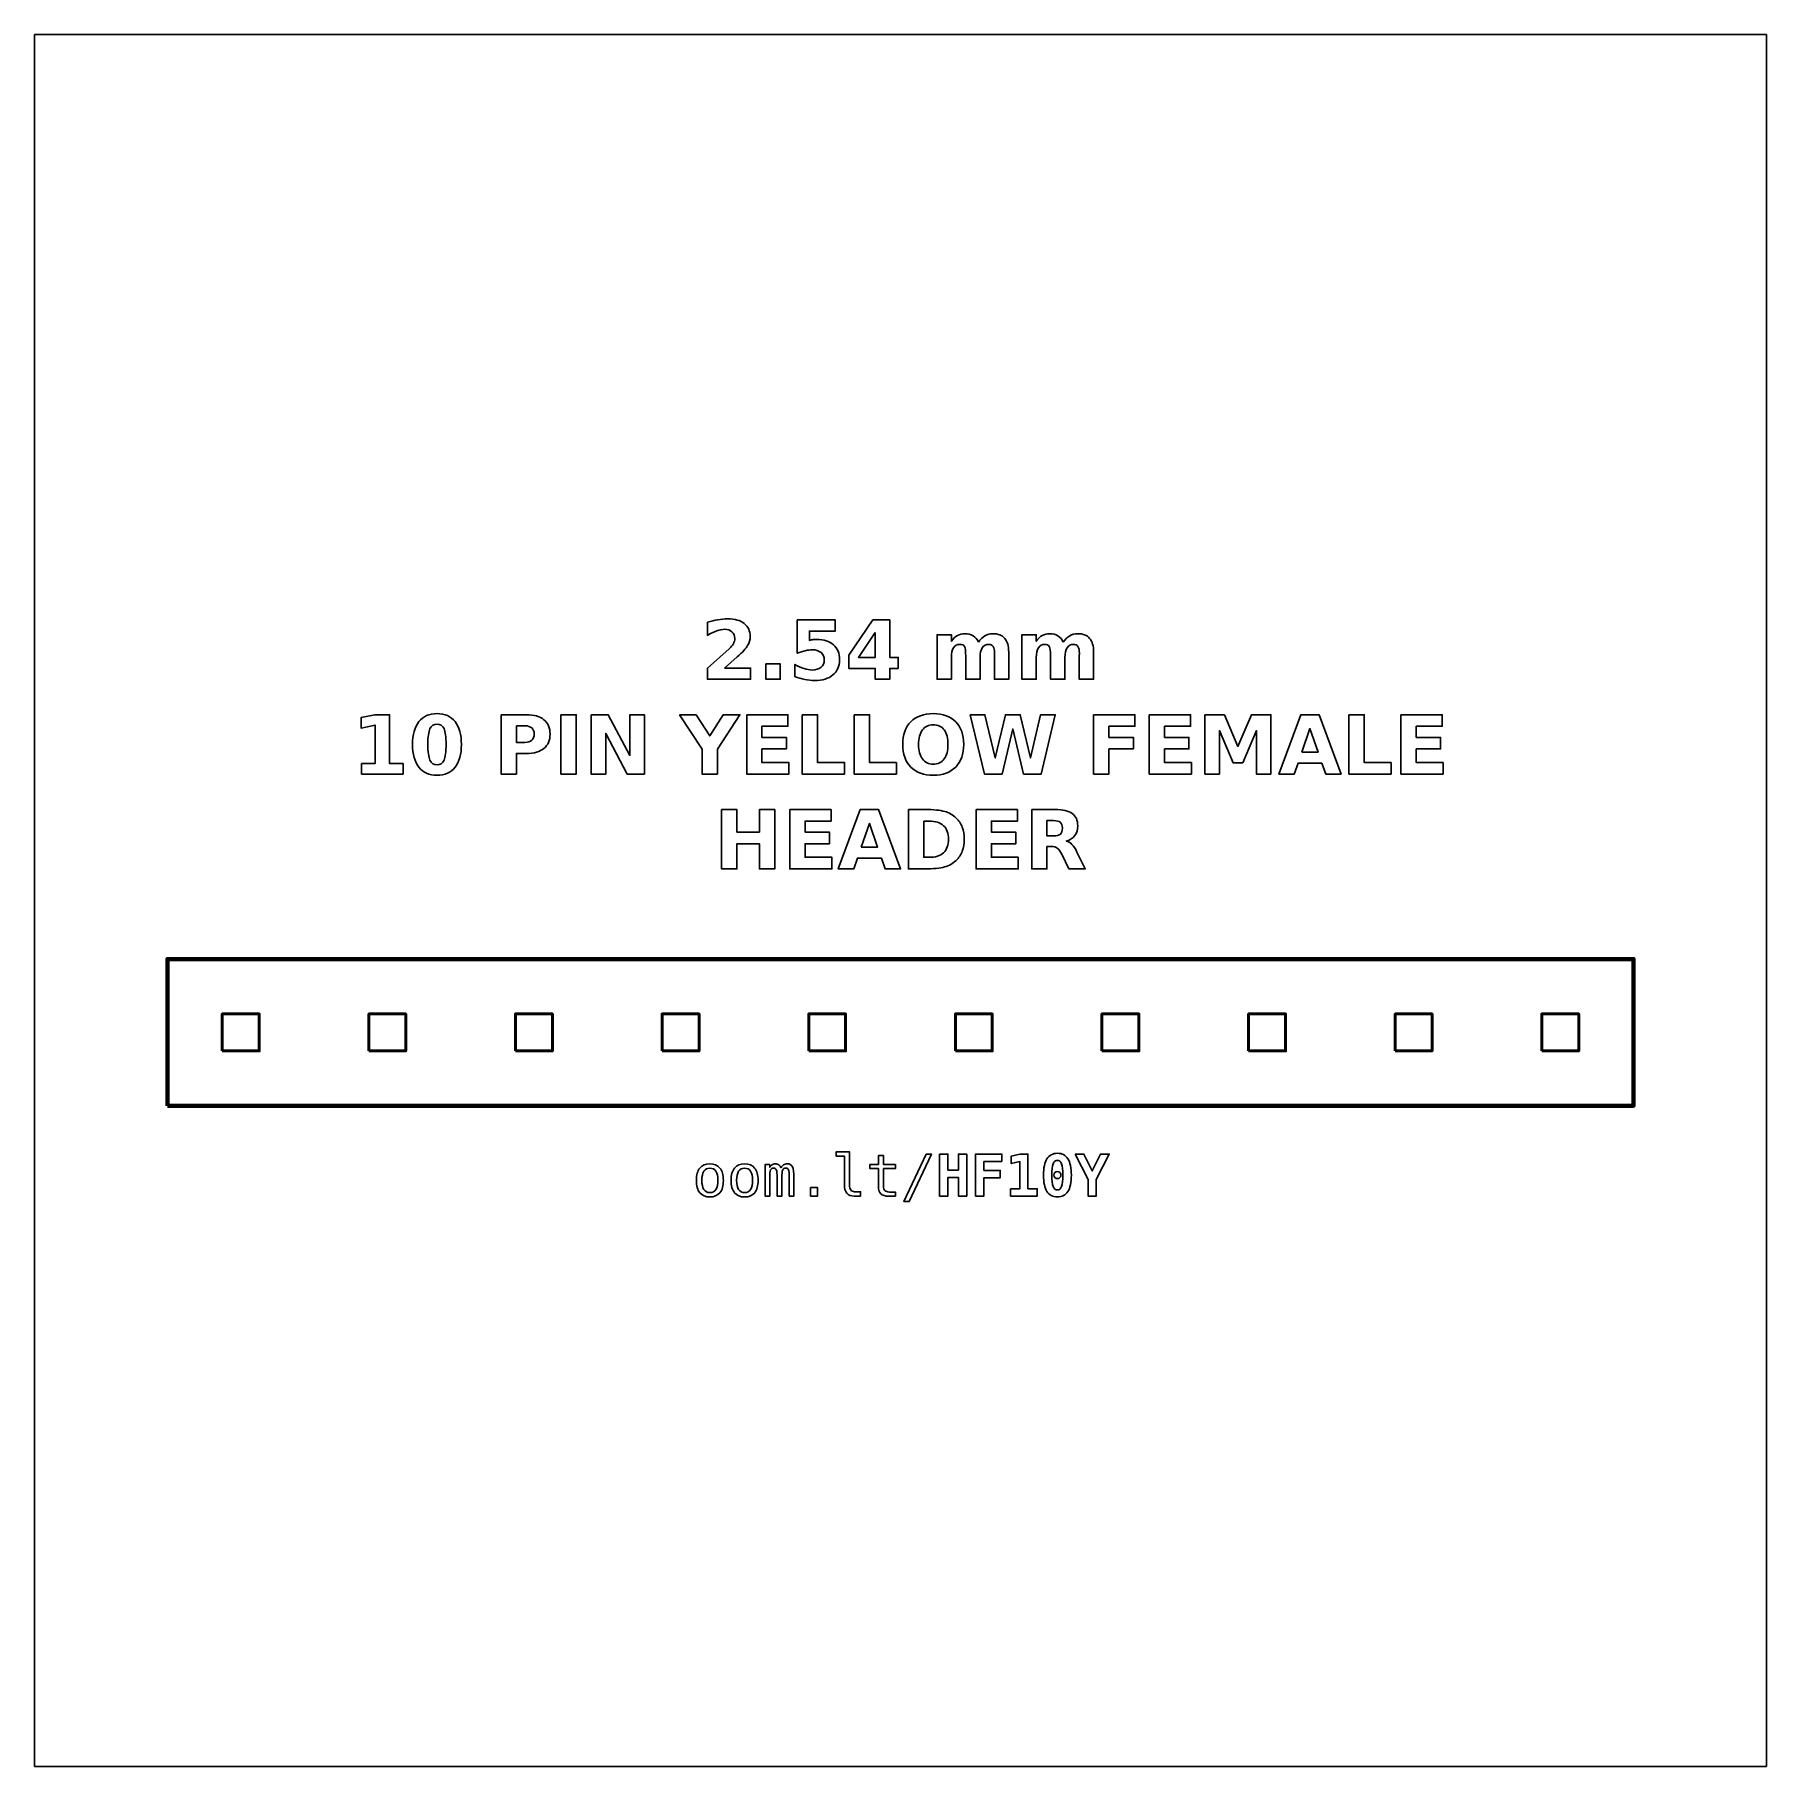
# Model space of a CAD drawing. Header units: centimetres. Extents: x -12 to -9, y -16.35 to -13.35.
import ezdxf

# ---------------------------------------------------------------- set-up
doc = ezdxf.new("R2010")
doc.units = ezdxf.units.CM
doc.header["$MEASUREMENT"] = 0
doc.layers.add('Layer 1', color=7, linetype='Continuous')

msp = doc.modelspace()

# ---------------------------------------------------------------- linework, layer by layer
at = {"layer": 'Layer 1', "color": 7}
msp.add_lwpolyline([(-12, -16.35), (-9, -16.35), (-9, -13.35), (-12, -13.35), (-12, -16.35)], close=True, dxfattribs=at)
at = {"layer": 'Layer 1', "color": 7, "lineweight": 100}
msp.add_lwpolyline([(-11.77, -15.20555), (-9.23, -15.20555), (-9.23, -14.95155), (-11.77, -14.95155), (-11.77, -15.20555)], close=True, dxfattribs=at)
at = {"layer": 'Layer 1', "color": 7, "lineweight": 50}
for points in [[(-11.675, -15.11055), (-11.611, -15.11055), (-11.611, -15.04655), (-11.675, -15.04655), (-11.675, -15.11055)], [(-11.421, -15.11055), (-11.357, -15.11055), (-11.357, -15.04655), (-11.421, -15.04655), (-11.421, -15.11055)], [(-11.167, -15.11055), (-11.103, -15.11055), (-11.103, -15.04655), (-11.167, -15.04655), (-11.167, -15.11055)], [(-10.913, -15.11055), (-10.849, -15.11055), (-10.849, -15.04655), (-10.913, -15.04655), (-10.913, -15.11055)], [(-10.659, -15.11055), (-10.595, -15.11055), (-10.595, -15.04655), (-10.659, -15.04655), (-10.659, -15.11055)], [(-10.405, -15.11055), (-10.341, -15.11055), (-10.341, -15.04655), (-10.405, -15.04655), (-10.405, -15.11055)], [(-10.151, -15.11055), (-10.087, -15.11055), (-10.087, -15.04655), (-10.151, -15.04655), (-10.151, -15.11055)], [(-9.897, -15.11055), (-9.833, -15.11055), (-9.833, -15.04655), (-9.897, -15.04655), (-9.897, -15.11055)], [(-9.643, -15.11055), (-9.579, -15.11055), (-9.579, -15.04655), (-9.643, -15.04655), (-9.643, -15.11055)], [(-9.389, -15.11055), (-9.325, -15.11055), (-9.325, -15.04655), (-9.389, -15.04655), (-9.389, -15.11055)]]:
    msp.add_lwpolyline(points, close=True, dxfattribs=at)
at = {"layer": 'Layer 1', "color": 250}
for points, knots in [([(-10.80503, -14.44727), (-10.80503, -14.44727), (-10.75975, -14.44727), (-10.75975, -14.44727), (-10.75975, -14.44727), (-10.75975, -14.44727), (-10.75975, -14.46677), (-10.75975, -14.46677), (-10.75975, -14.46677), (-10.75975, -14.46677), (-10.83452, -14.46677), (-10.83452, -14.46677), (-10.83452, -14.46677), (-10.83452, -14.46677), (-10.83452, -14.44727), (-10.83452, -14.44727), (-10.83452, -14.44727), (-10.83452, -14.44727), (-10.79696, -14.41414), (-10.79696, -14.41414), (-10.79696, -14.41414), (-10.7936, -14.4111), (-10.79113, -14.40814), (-10.78953, -14.40525), (-10.78953, -14.40525), (-10.78791, -14.40235), (-10.78711, -14.39934), (-10.78711, -14.39621), (-10.78711, -14.39621), (-10.78711, -14.39139), (-10.78873, -14.38751), (-10.79197, -14.38457), (-10.79197, -14.38457), (-10.7952, -14.38163), (-10.7995, -14.38018), (-10.80489, -14.38018), (-10.80489, -14.38018), (-10.80902, -14.38018), (-10.81354, -14.38107), (-10.81846, -14.38283), (-10.81846, -14.38283), (-10.82337, -14.3846), (-10.82864, -14.38723), (-10.83424, -14.39071), (-10.83424, -14.39071), (-10.83424, -14.39071), (-10.83424, -14.36811), (-10.83424, -14.36811), (-10.83424, -14.36811), (-10.82826, -14.36614), (-10.82236, -14.36463), (-10.81653, -14.3636), (-10.81653, -14.3636), (-10.81069, -14.36256), (-10.80498, -14.36204), (-10.79936, -14.36204), (-10.79936, -14.36204), (-10.78706, -14.36204), (-10.77749, -14.36475), (-10.77067, -14.37018), (-10.77067, -14.37018), (-10.76385, -14.37559), (-10.76044, -14.38314), (-10.76044, -14.39285), (-10.76044, -14.39285), (-10.76044, -14.39845), (-10.76189, -14.40367), (-10.76479, -14.40852), (-10.76479, -14.40852), (-10.76768, -14.41336), (-10.77377, -14.41985), (-10.78304, -14.42799), (-10.78304, -14.42799), (-10.78304, -14.42799), (-10.80503, -14.44727), (-10.80503, -14.44727)], [0, 0, 0, 0, 0.0526316, 0.0526316, 0.0526316, 0.0526316, 0.1052632, 0.1052632, 0.1052632, 0.1052632, 0.1578947, 0.1578947, 0.1578947, 0.1578947, 0.2105263, 0.2105263, 0.2105263, 0.2105263, 0.2631579, 0.2631579, 0.2631579, 0.2631579, 0.3157895, 0.3157895, 0.3157895, 0.3157895, 0.3684211, 0.3684211, 0.3684211, 0.3684211, 0.4210526, 0.4210526, 0.4210526, 0.4210526, 0.4736842, 0.4736842, 0.4736842, 0.4736842, 0.5263158, 0.5263158, 0.5263158, 0.5263158, 0.5789474, 0.5789474, 0.5789474, 0.5789474, 0.6315789, 0.6315789, 0.6315789, 0.6315789, 0.6842105, 0.6842105, 0.6842105, 0.6842105, 0.7368421, 0.7368421, 0.7368421, 0.7368421, 0.7894737, 0.7894737, 0.7894737, 0.7894737, 0.8421053, 0.8421053, 0.8421053, 0.8421053, 0.8947368, 0.8947368, 0.8947368, 0.8947368, 0.9473684, 0.9473684, 0.9473684, 0.9473684, 1, 1, 1, 1]), ([(-10.67894, -14.3639), (-10.67894, -14.3639), (-10.613, -14.3639), (-10.613, -14.3639), (-10.613, -14.3639), (-10.613, -14.3639), (-10.613, -14.3834), (-10.613, -14.3834), (-10.613, -14.3834), (-10.613, -14.3834), (-10.6578, -14.3834), (-10.6578, -14.3834), (-10.6578, -14.3834), (-10.6578, -14.3834), (-10.6578, -14.39932), (-10.6578, -14.39932), (-10.6578, -14.39932), (-10.65578, -14.39878), (-10.65375, -14.39836), (-10.65171, -14.39805), (-10.65171, -14.39805), (-10.64966, -14.39774), (-10.64752, -14.3976), (-10.64533, -14.3976), (-10.64533, -14.3976), (-10.63278, -14.3976), (-10.62302, -14.40073), (-10.61603, -14.40701), (-10.61603, -14.40701), (-10.60905, -14.41327), (-10.60557, -14.42201), (-10.60557, -14.43321), (-10.60557, -14.43321), (-10.60557, -14.44433), (-10.60938, -14.45304), (-10.61697, -14.45934), (-10.61697, -14.45934), (-10.62457, -14.46562), (-10.63513, -14.46877), (-10.64863, -14.46877), (-10.64863, -14.46877), (-10.65446, -14.46877), (-10.66025, -14.4682), (-10.66596, -14.46708), (-10.66596, -14.46708), (-10.67168, -14.46595), (-10.67737, -14.46425), (-10.68301, -14.46195), (-10.68301, -14.46195), (-10.68301, -14.46195), (-10.68301, -14.44106), (-10.68301, -14.44106), (-10.68301, -14.44106), (-10.67741, -14.44429), (-10.6721, -14.44669), (-10.66707, -14.44828), (-10.66707, -14.44828), (-10.66203, -14.44991), (-10.65728, -14.45071), (-10.65284, -14.45071), (-10.65284, -14.45071), (-10.64639, -14.45071), (-10.64134, -14.44913), (-10.63764, -14.44598), (-10.63764, -14.44598), (-10.63395, -14.44285), (-10.63209, -14.4386), (-10.63209, -14.43321), (-10.63209, -14.43321), (-10.63209, -14.4278), (-10.63395, -14.42354), (-10.63764, -14.42042), (-10.63764, -14.42042), (-10.64134, -14.41729), (-10.64639, -14.41574), (-10.65284, -14.41574), (-10.65284, -14.41574), (-10.65665, -14.41574), (-10.66072, -14.41623), (-10.66502, -14.41722), (-10.66502, -14.41722), (-10.66935, -14.4182), (-10.67398, -14.41973), (-10.67894, -14.4218), (-10.67894, -14.4218), (-10.67894, -14.4218), (-10.67894, -14.3639), (-10.67894, -14.3639)], [0, 0, 0, 0, 0.0454545, 0.0454545, 0.0454545, 0.0454545, 0.0909091, 0.0909091, 0.0909091, 0.0909091, 0.1363636, 0.1363636, 0.1363636, 0.1363636, 0.1818182, 0.1818182, 0.1818182, 0.1818182, 0.2272727, 0.2272727, 0.2272727, 0.2272727, 0.2727273, 0.2727273, 0.2727273, 0.2727273, 0.3181818, 0.3181818, 0.3181818, 0.3181818, 0.3636364, 0.3636364, 0.3636364, 0.3636364, 0.4090909, 0.4090909, 0.4090909, 0.4090909, 0.4545455, 0.4545455, 0.4545455, 0.4545455, 0.5, 0.5, 0.5, 0.5, 0.5454545, 0.5454545, 0.5454545, 0.5454545, 0.5909091, 0.5909091, 0.5909091, 0.5909091, 0.6363636, 0.6363636, 0.6363636, 0.6363636, 0.6818182, 0.6818182, 0.6818182, 0.6818182, 0.7272727, 0.7272727, 0.7272727, 0.7272727, 0.7727273, 0.7727273, 0.7727273, 0.7727273, 0.8181818, 0.8181818, 0.8181818, 0.8181818, 0.8636364, 0.8636364, 0.8636364, 0.8636364, 0.9090909, 0.9090909, 0.9090909, 0.9090909, 0.9545455, 0.9545455, 0.9545455, 0.9545455, 1, 1, 1, 1]), ([(-10.54816, -14.3639), (-10.54816, -14.3639), (-10.51866, -14.3639), (-10.51866, -14.3639), (-10.51866, -14.3639), (-10.51866, -14.3639), (-10.51866, -14.42881), (-10.51866, -14.42881), (-10.51866, -14.42881), (-10.51866, -14.42881), (-10.50399, -14.42881), (-10.50399, -14.42881), (-10.50399, -14.42881), (-10.50399, -14.42881), (-10.50399, -14.44803), (-10.50399, -14.44803), (-10.50399, -14.44803), (-10.50399, -14.44803), (-10.51866, -14.44803), (-10.51866, -14.44803), (-10.51866, -14.44803), (-10.51866, -14.44803), (-10.51866, -14.46677), (-10.51866, -14.46677), (-10.51866, -14.46677), (-10.51866, -14.46677), (-10.54373, -14.46677), (-10.54373, -14.46677), (-10.54373, -14.46677), (-10.54373, -14.46677), (-10.54373, -14.44803), (-10.54373, -14.44803), (-10.54373, -14.44803), (-10.54373, -14.44803), (-10.58936, -14.44803), (-10.58936, -14.44803), (-10.58936, -14.44803), (-10.58936, -14.44803), (-10.58936, -14.42528), (-10.58936, -14.42528), (-10.58936, -14.42528), (-10.58936, -14.42528), (-10.54816, -14.3639), (-10.54816, -14.3639)], [0, 0, 0, 0, 0.0909091, 0.0909091, 0.0909091, 0.0909091, 0.1818182, 0.1818182, 0.1818182, 0.1818182, 0.2727273, 0.2727273, 0.2727273, 0.2727273, 0.3636364, 0.3636364, 0.3636364, 0.3636364, 0.4545455, 0.4545455, 0.4545455, 0.4545455, 0.5454545, 0.5454545, 0.5454545, 0.5454545, 0.6363636, 0.6363636, 0.6363636, 0.6363636, 0.7272727, 0.7272727, 0.7272727, 0.7272727, 0.8181818, 0.8181818, 0.8181818, 0.8181818, 0.9090909, 0.9090909, 0.9090909, 0.9090909, 1, 1, 1, 1]), ([(-10.54373, -14.38575), (-10.54373, -14.38575), (-10.57283, -14.42881), (-10.57283, -14.42881), (-10.57283, -14.42881), (-10.57283, -14.42881), (-10.54373, -14.42881), (-10.54373, -14.42881), (-10.54373, -14.42881), (-10.54373, -14.42881), (-10.54373, -14.38575), (-10.54373, -14.38575)], [0, 0, 0, 0, 0.3333333, 0.3333333, 0.3333333, 0.3333333, 0.6666667, 0.6666667, 0.6666667, 0.6666667, 1, 1, 1, 1]), ([(-10.36502, -14.40242), (-10.36189, -14.39765), (-10.3582, -14.394), (-10.35389, -14.39151), (-10.35389, -14.39151), (-10.34959, -14.38899), (-10.34489, -14.38775), (-10.33974, -14.38775), (-10.33974, -14.38775), (-10.33087, -14.38775), (-10.32412, -14.39048), (-10.31949, -14.39596), (-10.31949, -14.39596), (-10.31485, -14.40141), (-10.31252, -14.40936), (-10.31252, -14.41978), (-10.31252, -14.41978), (-10.31252, -14.41978), (-10.31252, -14.46677), (-10.31252, -14.46677), (-10.31252, -14.46677), (-10.31252, -14.46677), (-10.33734, -14.46677), (-10.33734, -14.46677), (-10.33734, -14.46677), (-10.33734, -14.46677), (-10.33734, -14.42653), (-10.33734, -14.42653), (-10.33734, -14.42653), (-10.33729, -14.42594), (-10.33727, -14.42533), (-10.33724, -14.42467), (-10.33724, -14.42467), (-10.33722, -14.42404), (-10.3372, -14.42312), (-10.3372, -14.42192), (-10.3372, -14.42192), (-10.3372, -14.41646), (-10.33799, -14.41249), (-10.33962, -14.41004), (-10.33962, -14.41004), (-10.34122, -14.40757), (-10.3438, -14.40635), (-10.34738, -14.40635), (-10.34738, -14.40635), (-10.35208, -14.40635), (-10.35568, -14.40828), (-10.35824, -14.41214), (-10.35824, -14.41214), (-10.36078, -14.41599), (-10.3621, -14.42157), (-10.3622, -14.42888), (-10.3622, -14.42888), (-10.3622, -14.42888), (-10.3622, -14.46677), (-10.3622, -14.46677), (-10.3622, -14.46677), (-10.3622, -14.46677), (-10.38701, -14.46677), (-10.38701, -14.46677), (-10.38701, -14.46677), (-10.38701, -14.46677), (-10.38701, -14.42653), (-10.38701, -14.42653), (-10.38701, -14.42653), (-10.38701, -14.41799), (-10.38774, -14.41249), (-10.38922, -14.41004), (-10.38922, -14.41004), (-10.39068, -14.40757), (-10.39329, -14.40635), (-10.39705, -14.40635), (-10.39705, -14.40635), (-10.4018, -14.40635), (-10.40545, -14.4083), (-10.40801, -14.41218), (-10.40801, -14.41218), (-10.41057, -14.41606), (-10.41187, -14.42159), (-10.41187, -14.42881), (-10.41187, -14.42881), (-10.41187, -14.42881), (-10.41187, -14.46677), (-10.41187, -14.46677), (-10.41187, -14.46677), (-10.41187, -14.46677), (-10.43668, -14.46677), (-10.43668, -14.46677), (-10.43668, -14.46677), (-10.43668, -14.46677), (-10.43668, -14.38961), (-10.43668, -14.38961), (-10.43668, -14.38961), (-10.43668, -14.38961), (-10.41187, -14.38961), (-10.41187, -14.38961), (-10.41187, -14.38961), (-10.41187, -14.38961), (-10.41187, -14.40092), (-10.41187, -14.40092), (-10.41187, -14.40092), (-10.40883, -14.39654), (-10.40535, -14.39328), (-10.40142, -14.39106), (-10.40142, -14.39106), (-10.3975, -14.38885), (-10.39317, -14.38775), (-10.38844, -14.38775), (-10.38844, -14.38775), (-10.38313, -14.38775), (-10.3784, -14.38904), (-10.37433, -14.39161), (-10.37433, -14.39161), (-10.37024, -14.39419), (-10.36713, -14.39779), (-10.36502, -14.40242)], [0, 0, 0, 0, 0.0344828, 0.0344828, 0.0344828, 0.0344828, 0.0689655, 0.0689655, 0.0689655, 0.0689655, 0.1034483, 0.1034483, 0.1034483, 0.1034483, 0.137931, 0.137931, 0.137931, 0.137931, 0.1724138, 0.1724138, 0.1724138, 0.1724138, 0.2068966, 0.2068966, 0.2068966, 0.2068966, 0.2413793, 0.2413793, 0.2413793, 0.2413793, 0.2758621, 0.2758621, 0.2758621, 0.2758621, 0.3103448, 0.3103448, 0.3103448, 0.3103448, 0.3448276, 0.3448276, 0.3448276, 0.3448276, 0.3793103, 0.3793103, 0.3793103, 0.3793103, 0.4137931, 0.4137931, 0.4137931, 0.4137931, 0.4482759, 0.4482759, 0.4482759, 0.4482759, 0.4827586, 0.4827586, 0.4827586, 0.4827586, 0.5172414, 0.5172414, 0.5172414, 0.5172414, 0.5517241, 0.5517241, 0.5517241, 0.5517241, 0.5862069, 0.5862069, 0.5862069, 0.5862069, 0.6206897, 0.6206897, 0.6206897, 0.6206897, 0.6551724, 0.6551724, 0.6551724, 0.6551724, 0.6896552, 0.6896552, 0.6896552, 0.6896552, 0.7241379, 0.7241379, 0.7241379, 0.7241379, 0.7586207, 0.7586207, 0.7586207, 0.7586207, 0.7931034, 0.7931034, 0.7931034, 0.7931034, 0.8275862, 0.8275862, 0.8275862, 0.8275862, 0.862069, 0.862069, 0.862069, 0.862069, 0.8965517, 0.8965517, 0.8965517, 0.8965517, 0.9310345, 0.9310345, 0.9310345, 0.9310345, 0.9655172, 0.9655172, 0.9655172, 0.9655172, 1, 1, 1, 1]), ([(-10.21798, -14.40242), (-10.21485, -14.39765), (-10.21116, -14.394), (-10.20685, -14.39151), (-10.20685, -14.39151), (-10.20255, -14.38899), (-10.19785, -14.38775), (-10.1927, -14.38775), (-10.1927, -14.38775), (-10.18383, -14.38775), (-10.17708, -14.39048), (-10.17245, -14.39596), (-10.17245, -14.39596), (-10.16781, -14.40141), (-10.16548, -14.40936), (-10.16548, -14.41978), (-10.16548, -14.41978), (-10.16548, -14.41978), (-10.16548, -14.46677), (-10.16548, -14.46677), (-10.16548, -14.46677), (-10.16548, -14.46677), (-10.1903, -14.46677), (-10.1903, -14.46677), (-10.1903, -14.46677), (-10.1903, -14.46677), (-10.1903, -14.42653), (-10.1903, -14.42653), (-10.1903, -14.42653), (-10.19025, -14.42594), (-10.19023, -14.42533), (-10.1902, -14.42467), (-10.1902, -14.42467), (-10.19018, -14.42404), (-10.19016, -14.42312), (-10.19016, -14.42192), (-10.19016, -14.42192), (-10.19016, -14.41646), (-10.19095, -14.41249), (-10.19258, -14.41004), (-10.19258, -14.41004), (-10.19418, -14.40757), (-10.19676, -14.40635), (-10.20034, -14.40635), (-10.20034, -14.40635), (-10.20504, -14.40635), (-10.20864, -14.40828), (-10.2112, -14.41214), (-10.2112, -14.41214), (-10.21374, -14.41599), (-10.21506, -14.42157), (-10.21516, -14.42888), (-10.21516, -14.42888), (-10.21516, -14.42888), (-10.21516, -14.46677), (-10.21516, -14.46677), (-10.21516, -14.46677), (-10.21516, -14.46677), (-10.23997, -14.46677), (-10.23997, -14.46677), (-10.23997, -14.46677), (-10.23997, -14.46677), (-10.23997, -14.42653), (-10.23997, -14.42653), (-10.23997, -14.42653), (-10.23997, -14.41799), (-10.2407, -14.41249), (-10.24218, -14.41004), (-10.24218, -14.41004), (-10.24364, -14.40757), (-10.24625, -14.40635), (-10.25001, -14.40635), (-10.25001, -14.40635), (-10.25476, -14.40635), (-10.25841, -14.4083), (-10.26097, -14.41218), (-10.26097, -14.41218), (-10.26353, -14.41606), (-10.26483, -14.42159), (-10.26483, -14.42881), (-10.26483, -14.42881), (-10.26483, -14.42881), (-10.26483, -14.46677), (-10.26483, -14.46677), (-10.26483, -14.46677), (-10.26483, -14.46677), (-10.28964, -14.46677), (-10.28964, -14.46677), (-10.28964, -14.46677), (-10.28964, -14.46677), (-10.28964, -14.38961), (-10.28964, -14.38961), (-10.28964, -14.38961), (-10.28964, -14.38961), (-10.26483, -14.38961), (-10.26483, -14.38961), (-10.26483, -14.38961), (-10.26483, -14.38961), (-10.26483, -14.40092), (-10.26483, -14.40092), (-10.26483, -14.40092), (-10.26179, -14.39654), (-10.25831, -14.39328), (-10.25438, -14.39106), (-10.25438, -14.39106), (-10.25046, -14.38885), (-10.24613, -14.38775), (-10.2414, -14.38775), (-10.2414, -14.38775), (-10.23609, -14.38775), (-10.23136, -14.38904), (-10.22729, -14.39161), (-10.22729, -14.39161), (-10.2232, -14.39419), (-10.22009, -14.39779), (-10.21798, -14.40242)], [0, 0, 0, 0, 0.0344828, 0.0344828, 0.0344828, 0.0344828, 0.0689655, 0.0689655, 0.0689655, 0.0689655, 0.1034483, 0.1034483, 0.1034483, 0.1034483, 0.137931, 0.137931, 0.137931, 0.137931, 0.1724138, 0.1724138, 0.1724138, 0.1724138, 0.2068966, 0.2068966, 0.2068966, 0.2068966, 0.2413793, 0.2413793, 0.2413793, 0.2413793, 0.2758621, 0.2758621, 0.2758621, 0.2758621, 0.3103448, 0.3103448, 0.3103448, 0.3103448, 0.3448276, 0.3448276, 0.3448276, 0.3448276, 0.3793103, 0.3793103, 0.3793103, 0.3793103, 0.4137931, 0.4137931, 0.4137931, 0.4137931, 0.4482759, 0.4482759, 0.4482759, 0.4482759, 0.4827586, 0.4827586, 0.4827586, 0.4827586, 0.5172414, 0.5172414, 0.5172414, 0.5172414, 0.5517241, 0.5517241, 0.5517241, 0.5517241, 0.5862069, 0.5862069, 0.5862069, 0.5862069, 0.6206897, 0.6206897, 0.6206897, 0.6206897, 0.6551724, 0.6551724, 0.6551724, 0.6551724, 0.6896552, 0.6896552, 0.6896552, 0.6896552, 0.7241379, 0.7241379, 0.7241379, 0.7241379, 0.7586207, 0.7586207, 0.7586207, 0.7586207, 0.7931034, 0.7931034, 0.7931034, 0.7931034, 0.8275862, 0.8275862, 0.8275862, 0.8275862, 0.862069, 0.862069, 0.862069, 0.862069, 0.8965517, 0.8965517, 0.8965517, 0.8965517, 0.9310345, 0.9310345, 0.9310345, 0.9310345, 0.9655172, 0.9655172, 0.9655172, 0.9655172, 1, 1, 1, 1]), ([(-10.73311, -14.4401), (-10.73311, -14.4401), (-10.70829, -14.4401), (-10.70829, -14.4401), (-10.70829, -14.4401), (-10.70829, -14.4401), (-10.70829, -14.46677), (-10.70829, -14.46677), (-10.70829, -14.46677), (-10.70829, -14.46677), (-10.73311, -14.46677), (-10.73311, -14.46677), (-10.73311, -14.46677), (-10.73311, -14.46677), (-10.73311, -14.4401), (-10.73311, -14.4401)], [0, 0, 0, 0, 0.25, 0.25, 0.25, 0.25, 0.5, 0.5, 0.5, 0.5, 0.75, 0.75, 0.75, 0.75, 1, 1, 1, 1]), ([(-11.43374, -14.6127), (-11.43374, -14.6127), (-11.41031, -14.6127), (-11.41031, -14.6127), (-11.41031, -14.6127), (-11.41031, -14.6127), (-11.41031, -14.54621), (-11.41031, -14.54621), (-11.41031, -14.54621), (-11.41031, -14.54621), (-11.43435, -14.55118), (-11.43435, -14.55118), (-11.43435, -14.55118), (-11.43435, -14.55118), (-11.43435, -14.53311), (-11.43435, -14.53311), (-11.43435, -14.53311), (-11.43435, -14.53311), (-11.41045, -14.52815), (-11.41045, -14.52815), (-11.41045, -14.52815), (-11.41045, -14.52815), (-11.38524, -14.52815), (-11.38524, -14.52815), (-11.38524, -14.52815), (-11.38524, -14.52815), (-11.38524, -14.6127), (-11.38524, -14.6127), (-11.38524, -14.6127), (-11.38524, -14.6127), (-11.36182, -14.6127), (-11.36182, -14.6127), (-11.36182, -14.6127), (-11.36182, -14.6127), (-11.36182, -14.63102), (-11.36182, -14.63102), (-11.36182, -14.63102), (-11.36182, -14.63102), (-11.43374, -14.63102), (-11.43374, -14.63102), (-11.43374, -14.63102), (-11.43374, -14.63102), (-11.43374, -14.6127), (-11.43374, -14.6127)], [0, 0, 0, 0, 0.0909091, 0.0909091, 0.0909091, 0.0909091, 0.1818182, 0.1818182, 0.1818182, 0.1818182, 0.2727273, 0.2727273, 0.2727273, 0.2727273, 0.3636364, 0.3636364, 0.3636364, 0.3636364, 0.4545455, 0.4545455, 0.4545455, 0.4545455, 0.5454545, 0.5454545, 0.5454545, 0.5454545, 0.6363636, 0.6363636, 0.6363636, 0.6363636, 0.7272727, 0.7272727, 0.7272727, 0.7272727, 0.8181818, 0.8181818, 0.8181818, 0.8181818, 0.9090909, 0.9090909, 0.9090909, 0.9090909, 1, 1, 1, 1]), ([(-11.26064, -14.57968), (-11.26064, -14.59673), (-11.26431, -14.60988), (-11.27167, -14.61914), (-11.27167, -14.61914), (-11.27901, -14.62839), (-11.28945, -14.63302), (-11.30295, -14.63302), (-11.30295, -14.63302), (-11.3165, -14.63302), (-11.32696, -14.62839), (-11.3343, -14.61914), (-11.3343, -14.61914), (-11.34166, -14.60988), (-11.34533, -14.59673), (-11.34533, -14.57968), (-11.34533, -14.57968), (-11.34533, -14.56261), (-11.34166, -14.54943), (-11.3343, -14.54017), (-11.3343, -14.54017), (-11.32696, -14.53093), (-11.3165, -14.52629), (-11.30295, -14.52629), (-11.30295, -14.52629), (-11.28945, -14.52629), (-11.27901, -14.53093), (-11.27167, -14.54017), (-11.27167, -14.54017), (-11.26431, -14.54943), (-11.26064, -14.56261), (-11.26064, -14.57968)], [0, 0, 0, 0, 0.125, 0.125, 0.125, 0.125, 0.25, 0.25, 0.25, 0.25, 0.375, 0.375, 0.375, 0.375, 0.5, 0.5, 0.5, 0.5, 0.625, 0.625, 0.625, 0.625, 0.75, 0.75, 0.75, 0.75, 0.875, 0.875, 0.875, 0.875, 1, 1, 1, 1]), ([(-11.28717, -14.57949), (-11.28717, -14.56663), (-11.28837, -14.55757), (-11.29079, -14.5523), (-11.29079, -14.5523), (-11.29319, -14.54706), (-11.29726, -14.54443), (-11.30295, -14.54443), (-11.30295, -14.54443), (-11.30864, -14.54443), (-11.31271, -14.54706), (-11.31516, -14.5523), (-11.31516, -14.5523), (-11.31758, -14.55757), (-11.3188, -14.56663), (-11.3188, -14.57949), (-11.3188, -14.57949), (-11.3188, -14.59247), (-11.31758, -14.60165), (-11.31516, -14.60696), (-11.31516, -14.60696), (-11.31271, -14.6123), (-11.30864, -14.61496), (-11.30295, -14.61496), (-11.30295, -14.61496), (-11.29731, -14.61496), (-11.29326, -14.6123), (-11.29081, -14.60696), (-11.29081, -14.60696), (-11.28839, -14.60165), (-11.28717, -14.59247), (-11.28717, -14.57949)], [0, 0, 0, 0, 0.125, 0.125, 0.125, 0.125, 0.25, 0.25, 0.25, 0.25, 0.375, 0.375, 0.375, 0.375, 0.5, 0.5, 0.5, 0.5, 0.625, 0.625, 0.625, 0.625, 0.75, 0.75, 0.75, 0.75, 0.875, 0.875, 0.875, 0.875, 1, 1, 1, 1]), ([(-11.1918, -14.52815), (-11.1918, -14.52815), (-11.14778, -14.52815), (-11.14778, -14.52815), (-11.14778, -14.52815), (-11.13468, -14.52815), (-11.12463, -14.53107), (-11.11762, -14.53688), (-11.11762, -14.53688), (-11.11062, -14.54269), (-11.10711, -14.55096), (-11.10711, -14.56171), (-11.10711, -14.56171), (-11.10711, -14.57248), (-11.11062, -14.58078), (-11.11762, -14.58659), (-11.11762, -14.58659), (-11.12463, -14.5924), (-11.13468, -14.59532), (-11.14778, -14.59532), (-11.14778, -14.59532), (-11.14778, -14.59532), (-11.16527, -14.59532), (-11.16527, -14.59532), (-11.16527, -14.59532), (-11.16527, -14.59532), (-11.16527, -14.63102), (-11.16527, -14.63102), (-11.16527, -14.63102), (-11.16527, -14.63102), (-11.1918, -14.63102), (-11.1918, -14.63102), (-11.1918, -14.63102), (-11.1918, -14.63102), (-11.1918, -14.52815), (-11.1918, -14.52815)], [0, 0, 0, 0, 0.1111111, 0.1111111, 0.1111111, 0.1111111, 0.2222222, 0.2222222, 0.2222222, 0.2222222, 0.3333333, 0.3333333, 0.3333333, 0.3333333, 0.4444444, 0.4444444, 0.4444444, 0.4444444, 0.5555556, 0.5555556, 0.5555556, 0.5555556, 0.6666667, 0.6666667, 0.6666667, 0.6666667, 0.7777778, 0.7777778, 0.7777778, 0.7777778, 0.8888889, 0.8888889, 0.8888889, 0.8888889, 1, 1, 1, 1]), ([(-11.16527, -14.54737), (-11.16527, -14.54737), (-11.16527, -14.5761), (-11.16527, -14.5761), (-11.16527, -14.5761), (-11.16527, -14.5761), (-11.1506, -14.5761), (-11.1506, -14.5761), (-11.1506, -14.5761), (-11.14545, -14.5761), (-11.14147, -14.57486), (-11.13867, -14.57234), (-11.13867, -14.57234), (-11.13587, -14.56985), (-11.13446, -14.5663), (-11.13446, -14.56171), (-11.13446, -14.56171), (-11.13446, -14.5571), (-11.13587, -14.55357), (-11.13867, -14.55108), (-11.13867, -14.55108), (-11.14147, -14.54861), (-11.14545, -14.54737), (-11.1506, -14.54737), (-11.1506, -14.54737), (-11.1506, -14.54737), (-11.16527, -14.54737), (-11.16527, -14.54737)], [0, 0, 0, 0, 0.1428571, 0.1428571, 0.1428571, 0.1428571, 0.2857143, 0.2857143, 0.2857143, 0.2857143, 0.4285714, 0.4285714, 0.4285714, 0.4285714, 0.5714286, 0.5714286, 0.5714286, 0.5714286, 0.7142857, 0.7142857, 0.7142857, 0.7142857, 0.8571429, 0.8571429, 0.8571429, 0.8571429, 1, 1, 1, 1]), ([(-11.08839, -14.52815), (-11.08839, -14.52815), (-11.06186, -14.52815), (-11.06186, -14.52815), (-11.06186, -14.52815), (-11.06186, -14.52815), (-11.06186, -14.63102), (-11.06186, -14.63102), (-11.06186, -14.63102), (-11.06186, -14.63102), (-11.08839, -14.63102), (-11.08839, -14.63102), (-11.08839, -14.63102), (-11.08839, -14.63102), (-11.08839, -14.52815), (-11.08839, -14.52815)], [0, 0, 0, 0, 0.25, 0.25, 0.25, 0.25, 0.5, 0.5, 0.5, 0.5, 0.75, 0.75, 0.75, 0.75, 1, 1, 1, 1]), ([(-11.0359, -14.52815), (-11.0359, -14.52815), (-11.00627, -14.52815), (-11.00627, -14.52815), (-11.00627, -14.52815), (-11.00627, -14.52815), (-10.96885, -14.59871), (-10.96885, -14.59871), (-10.96885, -14.59871), (-10.96885, -14.59871), (-10.96885, -14.52815), (-10.96885, -14.52815), (-10.96885, -14.52815), (-10.96885, -14.52815), (-10.94371, -14.52815), (-10.94371, -14.52815), (-10.94371, -14.52815), (-10.94371, -14.52815), (-10.94371, -14.63102), (-10.94371, -14.63102), (-10.94371, -14.63102), (-10.94371, -14.63102), (-10.97334, -14.63102), (-10.97334, -14.63102), (-10.97334, -14.63102), (-10.97334, -14.63102), (-11.01076, -14.56046), (-11.01076, -14.56046), (-11.01076, -14.56046), (-11.01076, -14.56046), (-11.01076, -14.63102), (-11.01076, -14.63102), (-11.01076, -14.63102), (-11.01076, -14.63102), (-11.0359, -14.63102), (-11.0359, -14.63102), (-11.0359, -14.63102), (-11.0359, -14.63102), (-11.0359, -14.52815), (-11.0359, -14.52815)], [0, 0, 0, 0, 0.1, 0.1, 0.1, 0.1, 0.2, 0.2, 0.2, 0.2, 0.3, 0.3, 0.3, 0.3, 0.4, 0.4, 0.4, 0.4, 0.5, 0.5, 0.5, 0.5, 0.6, 0.6, 0.6, 0.6, 0.7, 0.7, 0.7, 0.7, 0.8, 0.8, 0.8, 0.8, 0.9, 0.9, 0.9, 0.9, 1, 1, 1, 1]), ([(-10.88303, -14.52815), (-10.88303, -14.52815), (-10.85403, -14.52815), (-10.85403, -14.52815), (-10.85403, -14.52815), (-10.85403, -14.52815), (-10.83058, -14.56482), (-10.83058, -14.56482), (-10.83058, -14.56482), (-10.83058, -14.56482), (-10.80716, -14.52815), (-10.80716, -14.52815), (-10.80716, -14.52815), (-10.80716, -14.52815), (-10.77809, -14.52815), (-10.77809, -14.52815), (-10.77809, -14.52815), (-10.77809, -14.52815), (-10.81729, -14.58768), (-10.81729, -14.58768), (-10.81729, -14.58768), (-10.81729, -14.58768), (-10.81729, -14.63102), (-10.81729, -14.63102), (-10.81729, -14.63102), (-10.81729, -14.63102), (-10.84382, -14.63102), (-10.84382, -14.63102), (-10.84382, -14.63102), (-10.84382, -14.63102), (-10.84382, -14.58768), (-10.84382, -14.58768), (-10.84382, -14.58768), (-10.84382, -14.58768), (-10.88303, -14.52815), (-10.88303, -14.52815)], [0, 0, 0, 0, 0.1111111, 0.1111111, 0.1111111, 0.1111111, 0.2222222, 0.2222222, 0.2222222, 0.2222222, 0.3333333, 0.3333333, 0.3333333, 0.3333333, 0.4444444, 0.4444444, 0.4444444, 0.4444444, 0.5555556, 0.5555556, 0.5555556, 0.5555556, 0.6666667, 0.6666667, 0.6666667, 0.6666667, 0.7777778, 0.7777778, 0.7777778, 0.7777778, 0.8888889, 0.8888889, 0.8888889, 0.8888889, 1, 1, 1, 1]), ([(-10.76649, -14.52815), (-10.76649, -14.52815), (-10.6949, -14.52815), (-10.6949, -14.52815), (-10.6949, -14.52815), (-10.6949, -14.52815), (-10.6949, -14.54821), (-10.6949, -14.54821), (-10.6949, -14.54821), (-10.6949, -14.54821), (-10.73996, -14.54821), (-10.73996, -14.54821), (-10.73996, -14.54821), (-10.73996, -14.54821), (-10.73996, -14.56736), (-10.73996, -14.56736), (-10.73996, -14.56736), (-10.73996, -14.56736), (-10.69761, -14.56736), (-10.69761, -14.56736), (-10.69761, -14.56736), (-10.69761, -14.56736), (-10.69761, -14.58742), (-10.69761, -14.58742), (-10.69761, -14.58742), (-10.69761, -14.58742), (-10.73996, -14.58742), (-10.73996, -14.58742), (-10.73996, -14.58742), (-10.73996, -14.58742), (-10.73996, -14.61096), (-10.73996, -14.61096), (-10.73996, -14.61096), (-10.73996, -14.61096), (-10.6934, -14.61096), (-10.6934, -14.61096), (-10.6934, -14.61096), (-10.6934, -14.61096), (-10.6934, -14.63102), (-10.6934, -14.63102), (-10.6934, -14.63102), (-10.6934, -14.63102), (-10.76649, -14.63102), (-10.76649, -14.63102), (-10.76649, -14.63102), (-10.76649, -14.63102), (-10.76649, -14.52815), (-10.76649, -14.52815)], [0, 0, 0, 0, 0.0833333, 0.0833333, 0.0833333, 0.0833333, 0.1666667, 0.1666667, 0.1666667, 0.1666667, 0.25, 0.25, 0.25, 0.25, 0.3333333, 0.3333333, 0.3333333, 0.3333333, 0.4166667, 0.4166667, 0.4166667, 0.4166667, 0.5, 0.5, 0.5, 0.5, 0.5833333, 0.5833333, 0.5833333, 0.5833333, 0.6666667, 0.6666667, 0.6666667, 0.6666667, 0.75, 0.75, 0.75, 0.75, 0.8333333, 0.8333333, 0.8333333, 0.8333333, 0.9166667, 0.9166667, 0.9166667, 0.9166667, 1, 1, 1, 1]), ([(-10.67009, -14.52815), (-10.67009, -14.52815), (-10.64356, -14.52815), (-10.64356, -14.52815), (-10.64356, -14.52815), (-10.64356, -14.52815), (-10.64356, -14.61096), (-10.64356, -14.61096), (-10.64356, -14.61096), (-10.64356, -14.61096), (-10.597, -14.61096), (-10.597, -14.61096), (-10.597, -14.61096), (-10.597, -14.61096), (-10.597, -14.63102), (-10.597, -14.63102), (-10.597, -14.63102), (-10.597, -14.63102), (-10.67009, -14.63102), (-10.67009, -14.63102), (-10.67009, -14.63102), (-10.67009, -14.63102), (-10.67009, -14.52815), (-10.67009, -14.52815)], [0, 0, 0, 0, 0.1666667, 0.1666667, 0.1666667, 0.1666667, 0.3333333, 0.3333333, 0.3333333, 0.3333333, 0.5, 0.5, 0.5, 0.5, 0.6666667, 0.6666667, 0.6666667, 0.6666667, 0.8333333, 0.8333333, 0.8333333, 0.8333333, 1, 1, 1, 1]), ([(-10.58018, -14.52815), (-10.58018, -14.52815), (-10.55365, -14.52815), (-10.55365, -14.52815), (-10.55365, -14.52815), (-10.55365, -14.52815), (-10.55365, -14.61096), (-10.55365, -14.61096), (-10.55365, -14.61096), (-10.55365, -14.61096), (-10.50709, -14.61096), (-10.50709, -14.61096), (-10.50709, -14.61096), (-10.50709, -14.61096), (-10.50709, -14.63102), (-10.50709, -14.63102), (-10.50709, -14.63102), (-10.50709, -14.63102), (-10.58018, -14.63102), (-10.58018, -14.63102), (-10.58018, -14.63102), (-10.58018, -14.63102), (-10.58018, -14.52815), (-10.58018, -14.52815)], [0, 0, 0, 0, 0.1666667, 0.1666667, 0.1666667, 0.1666667, 0.3333333, 0.3333333, 0.3333333, 0.3333333, 0.5, 0.5, 0.5, 0.5, 0.6666667, 0.6666667, 0.6666667, 0.6666667, 0.8333333, 0.8333333, 0.8333333, 0.8333333, 1, 1, 1, 1]), ([(-10.44328, -14.52629), (-10.42675, -14.52629), (-10.41379, -14.53102), (-10.40443, -14.5405), (-10.40443, -14.5405), (-10.39505, -14.54995), (-10.39037, -14.563), (-10.39037, -14.57968), (-10.39037, -14.57968), (-10.39037, -14.59631), (-10.39505, -14.60936), (-10.40443, -14.61881), (-10.40443, -14.61881), (-10.41379, -14.62829), (-10.42675, -14.63302), (-10.44328, -14.63302), (-10.44328, -14.63302), (-10.45977, -14.63302), (-10.4727, -14.62829), (-10.48211, -14.61881), (-10.48211, -14.61881), (-10.49149, -14.60936), (-10.4962, -14.59631), (-10.4962, -14.57968), (-10.4962, -14.57968), (-10.4962, -14.563), (-10.49149, -14.54995), (-10.48211, -14.5405), (-10.48211, -14.5405), (-10.4727, -14.53102), (-10.45977, -14.52629), (-10.44328, -14.52629)], [0, 0, 0, 0, 0.125, 0.125, 0.125, 0.125, 0.25, 0.25, 0.25, 0.25, 0.375, 0.375, 0.375, 0.375, 0.5, 0.5, 0.5, 0.5, 0.625, 0.625, 0.625, 0.625, 0.75, 0.75, 0.75, 0.75, 0.875, 0.875, 0.875, 0.875, 1, 1, 1, 1]), ([(-10.44328, -14.54551), (-10.45137, -14.54551), (-10.45763, -14.54849), (-10.4621, -14.55447), (-10.4621, -14.55447), (-10.46654, -14.56044), (-10.46878, -14.56884), (-10.46878, -14.57968), (-10.46878, -14.57968), (-10.46878, -14.5905), (-10.46654, -14.59887), (-10.4621, -14.60484), (-10.4621, -14.60484), (-10.45763, -14.61082), (-10.45137, -14.6138), (-10.44328, -14.6138), (-10.44328, -14.6138), (-10.43514, -14.6138), (-10.42887, -14.61082), (-10.4244, -14.60484), (-10.4244, -14.60484), (-10.41995, -14.59887), (-10.41772, -14.5905), (-10.41772, -14.57968), (-10.41772, -14.57968), (-10.41772, -14.56884), (-10.41995, -14.56044), (-10.4244, -14.55447), (-10.4244, -14.55447), (-10.42887, -14.54849), (-10.43514, -14.54551), (-10.44328, -14.54551)], [0, 0, 0, 0, 0.125, 0.125, 0.125, 0.125, 0.25, 0.25, 0.25, 0.25, 0.375, 0.375, 0.375, 0.375, 0.5, 0.5, 0.5, 0.5, 0.625, 0.625, 0.625, 0.625, 0.75, 0.75, 0.75, 0.75, 0.875, 0.875, 0.875, 0.875, 1, 1, 1, 1]), ([(-10.37905, -14.52815), (-10.37905, -14.52815), (-10.35363, -14.52815), (-10.35363, -14.52815), (-10.35363, -14.52815), (-10.35363, -14.52815), (-10.33585, -14.60292), (-10.33585, -14.60292), (-10.33585, -14.60292), (-10.33585, -14.60292), (-10.31821, -14.52815), (-10.31821, -14.52815), (-10.31821, -14.52815), (-10.31821, -14.52815), (-10.29264, -14.52815), (-10.29264, -14.52815), (-10.29264, -14.52815), (-10.29264, -14.52815), (-10.27501, -14.60292), (-10.27501, -14.60292), (-10.27501, -14.60292), (-10.27501, -14.60292), (-10.25723, -14.52815), (-10.25723, -14.52815), (-10.25723, -14.52815), (-10.25723, -14.52815), (-10.23201, -14.52815), (-10.23201, -14.52815), (-10.23201, -14.52815), (-10.23201, -14.52815), (-10.25626, -14.63102), (-10.25626, -14.63102), (-10.25626, -14.63102), (-10.25626, -14.63102), (-10.28686, -14.63102), (-10.28686, -14.63102), (-10.28686, -14.63102), (-10.28686, -14.63102), (-10.30553, -14.55282), (-10.30553, -14.55282), (-10.30553, -14.55282), (-10.30553, -14.55282), (-10.32399, -14.63102), (-10.32399, -14.63102), (-10.32399, -14.63102), (-10.32399, -14.63102), (-10.35459, -14.63102), (-10.35459, -14.63102), (-10.35459, -14.63102), (-10.35459, -14.63102), (-10.37905, -14.52815), (-10.37905, -14.52815)], [0, 0, 0, 0, 0.0769231, 0.0769231, 0.0769231, 0.0769231, 0.1538462, 0.1538462, 0.1538462, 0.1538462, 0.2307692, 0.2307692, 0.2307692, 0.2307692, 0.3076923, 0.3076923, 0.3076923, 0.3076923, 0.3846154, 0.3846154, 0.3846154, 0.3846154, 0.4615385, 0.4615385, 0.4615385, 0.4615385, 0.5384615, 0.5384615, 0.5384615, 0.5384615, 0.6153846, 0.6153846, 0.6153846, 0.6153846, 0.6923077, 0.6923077, 0.6923077, 0.6923077, 0.7692308, 0.7692308, 0.7692308, 0.7692308, 0.8461538, 0.8461538, 0.8461538, 0.8461538, 0.9230769, 0.9230769, 0.9230769, 0.9230769, 1, 1, 1, 1]), ([(-10.16553, -14.52815), (-10.16553, -14.52815), (-10.09394, -14.52815), (-10.09394, -14.52815), (-10.09394, -14.52815), (-10.09394, -14.52815), (-10.09394, -14.54821), (-10.09394, -14.54821), (-10.09394, -14.54821), (-10.09394, -14.54821), (-10.139, -14.54821), (-10.139, -14.54821), (-10.139, -14.54821), (-10.139, -14.54821), (-10.139, -14.56736), (-10.139, -14.56736), (-10.139, -14.56736), (-10.139, -14.56736), (-10.09662, -14.56736), (-10.09662, -14.56736), (-10.09662, -14.56736), (-10.09662, -14.56736), (-10.09662, -14.58742), (-10.09662, -14.58742), (-10.09662, -14.58742), (-10.09662, -14.58742), (-10.139, -14.58742), (-10.139, -14.58742), (-10.139, -14.58742), (-10.139, -14.58742), (-10.139, -14.63102), (-10.139, -14.63102), (-10.139, -14.63102), (-10.139, -14.63102), (-10.16553, -14.63102), (-10.16553, -14.63102), (-10.16553, -14.63102), (-10.16553, -14.63102), (-10.16553, -14.52815), (-10.16553, -14.52815)], [0, 0, 0, 0, 0.1, 0.1, 0.1, 0.1, 0.2, 0.2, 0.2, 0.2, 0.3, 0.3, 0.3, 0.3, 0.4, 0.4, 0.4, 0.4, 0.5, 0.5, 0.5, 0.5, 0.6, 0.6, 0.6, 0.6, 0.7, 0.7, 0.7, 0.7, 0.8, 0.8, 0.8, 0.8, 0.9, 0.9, 0.9, 0.9, 1, 1, 1, 1]), ([(-10.06913, -14.52815), (-10.06913, -14.52815), (-9.99754, -14.52815), (-9.99754, -14.52815), (-9.99754, -14.52815), (-9.99754, -14.52815), (-9.99754, -14.54821), (-9.99754, -14.54821), (-9.99754, -14.54821), (-9.99754, -14.54821), (-10.0426, -14.54821), (-10.0426, -14.54821), (-10.0426, -14.54821), (-10.0426, -14.54821), (-10.0426, -14.56736), (-10.0426, -14.56736), (-10.0426, -14.56736), (-10.0426, -14.56736), (-10.00025, -14.56736), (-10.00025, -14.56736), (-10.00025, -14.56736), (-10.00025, -14.56736), (-10.00025, -14.58742), (-10.00025, -14.58742), (-10.00025, -14.58742), (-10.00025, -14.58742), (-10.0426, -14.58742), (-10.0426, -14.58742), (-10.0426, -14.58742), (-10.0426, -14.58742), (-10.0426, -14.61096), (-10.0426, -14.61096), (-10.0426, -14.61096), (-10.0426, -14.61096), (-9.99604, -14.61096), (-9.99604, -14.61096), (-9.99604, -14.61096), (-9.99604, -14.61096), (-9.99604, -14.63102), (-9.99604, -14.63102), (-9.99604, -14.63102), (-9.99604, -14.63102), (-10.06913, -14.63102), (-10.06913, -14.63102), (-10.06913, -14.63102), (-10.06913, -14.63102), (-10.06913, -14.52815), (-10.06913, -14.52815)], [0, 0, 0, 0, 0.0833333, 0.0833333, 0.0833333, 0.0833333, 0.1666667, 0.1666667, 0.1666667, 0.1666667, 0.25, 0.25, 0.25, 0.25, 0.3333333, 0.3333333, 0.3333333, 0.3333333, 0.4166667, 0.4166667, 0.4166667, 0.4166667, 0.5, 0.5, 0.5, 0.5, 0.5833333, 0.5833333, 0.5833333, 0.5833333, 0.6666667, 0.6666667, 0.6666667, 0.6666667, 0.75, 0.75, 0.75, 0.75, 0.8333333, 0.8333333, 0.8333333, 0.8333333, 0.9166667, 0.9166667, 0.9166667, 0.9166667, 1, 1, 1, 1]), ([(-9.97273, -14.52815), (-9.97273, -14.52815), (-9.93898, -14.52815), (-9.93898, -14.52815), (-9.93898, -14.52815), (-9.93898, -14.52815), (-9.91553, -14.58321), (-9.91553, -14.58321), (-9.91553, -14.58321), (-9.91553, -14.58321), (-9.89197, -14.52815), (-9.89197, -14.52815), (-9.89197, -14.52815), (-9.89197, -14.52815), (-9.85829, -14.52815), (-9.85829, -14.52815), (-9.85829, -14.52815), (-9.85829, -14.52815), (-9.85829, -14.63102), (-9.85829, -14.63102), (-9.85829, -14.63102), (-9.85829, -14.63102), (-9.88336, -14.63102), (-9.88336, -14.63102), (-9.88336, -14.63102), (-9.88336, -14.63102), (-9.88336, -14.55578), (-9.88336, -14.55578), (-9.88336, -14.55578), (-9.88336, -14.55578), (-9.90707, -14.61124), (-9.90707, -14.61124), (-9.90707, -14.61124), (-9.90707, -14.61124), (-9.92388, -14.61124), (-9.92388, -14.61124), (-9.92388, -14.61124), (-9.92388, -14.61124), (-9.94759, -14.55578), (-9.94759, -14.55578), (-9.94759, -14.55578), (-9.94759, -14.55578), (-9.94759, -14.63102), (-9.94759, -14.63102), (-9.94759, -14.63102), (-9.94759, -14.63102), (-9.97273, -14.63102), (-9.97273, -14.63102), (-9.97273, -14.63102), (-9.97273, -14.63102), (-9.97273, -14.52815), (-9.97273, -14.52815)], [0, 0, 0, 0, 0.0769231, 0.0769231, 0.0769231, 0.0769231, 0.1538462, 0.1538462, 0.1538462, 0.1538462, 0.2307692, 0.2307692, 0.2307692, 0.2307692, 0.3076923, 0.3076923, 0.3076923, 0.3076923, 0.3846154, 0.3846154, 0.3846154, 0.3846154, 0.4615385, 0.4615385, 0.4615385, 0.4615385, 0.5384615, 0.5384615, 0.5384615, 0.5384615, 0.6153846, 0.6153846, 0.6153846, 0.6153846, 0.6923077, 0.6923077, 0.6923077, 0.6923077, 0.7692308, 0.7692308, 0.7692308, 0.7692308, 0.8461538, 0.8461538, 0.8461538, 0.8461538, 0.9230769, 0.9230769, 0.9230769, 0.9230769, 1, 1, 1, 1]), ([(-9.76988, -14.6123), (-9.76988, -14.6123), (-9.81137, -14.6123), (-9.81137, -14.6123), (-9.81137, -14.6123), (-9.81137, -14.6123), (-9.81791, -14.63102), (-9.81791, -14.63102), (-9.81791, -14.63102), (-9.81791, -14.63102), (-9.84458, -14.63102), (-9.84458, -14.63102), (-9.84458, -14.63102), (-9.84458, -14.63102), (-9.80648, -14.52815), (-9.80648, -14.52815), (-9.80648, -14.52815), (-9.80648, -14.52815), (-9.77485, -14.52815), (-9.77485, -14.52815), (-9.77485, -14.52815), (-9.77485, -14.52815), (-9.73675, -14.63102), (-9.73675, -14.63102), (-9.73675, -14.63102), (-9.73675, -14.63102), (-9.76342, -14.63102), (-9.76342, -14.63102), (-9.76342, -14.63102), (-9.76342, -14.63102), (-9.76988, -14.6123), (-9.76988, -14.6123)], [0, 0, 0, 0, 0.125, 0.125, 0.125, 0.125, 0.25, 0.25, 0.25, 0.25, 0.375, 0.375, 0.375, 0.375, 0.5, 0.5, 0.5, 0.5, 0.625, 0.625, 0.625, 0.625, 0.75, 0.75, 0.75, 0.75, 0.875, 0.875, 0.875, 0.875, 1, 1, 1, 1]), ([(-9.72308, -14.52815), (-9.72308, -14.52815), (-9.69655, -14.52815), (-9.69655, -14.52815), (-9.69655, -14.52815), (-9.69655, -14.52815), (-9.69655, -14.61096), (-9.69655, -14.61096), (-9.69655, -14.61096), (-9.69655, -14.61096), (-9.64999, -14.61096), (-9.64999, -14.61096), (-9.64999, -14.61096), (-9.64999, -14.61096), (-9.64999, -14.63102), (-9.64999, -14.63102), (-9.64999, -14.63102), (-9.64999, -14.63102), (-9.72308, -14.63102), (-9.72308, -14.63102), (-9.72308, -14.63102), (-9.72308, -14.63102), (-9.72308, -14.52815), (-9.72308, -14.52815)], [0, 0, 0, 0, 0.1666667, 0.1666667, 0.1666667, 0.1666667, 0.3333333, 0.3333333, 0.3333333, 0.3333333, 0.5, 0.5, 0.5, 0.5, 0.6666667, 0.6666667, 0.6666667, 0.6666667, 0.8333333, 0.8333333, 0.8333333, 0.8333333, 1, 1, 1, 1]), ([(-9.63317, -14.52815), (-9.63317, -14.52815), (-9.56158, -14.52815), (-9.56158, -14.52815), (-9.56158, -14.52815), (-9.56158, -14.52815), (-9.56158, -14.54821), (-9.56158, -14.54821), (-9.56158, -14.54821), (-9.56158, -14.54821), (-9.60664, -14.54821), (-9.60664, -14.54821), (-9.60664, -14.54821), (-9.60664, -14.54821), (-9.60664, -14.56736), (-9.60664, -14.56736), (-9.60664, -14.56736), (-9.60664, -14.56736), (-9.56429, -14.56736), (-9.56429, -14.56736), (-9.56429, -14.56736), (-9.56429, -14.56736), (-9.56429, -14.58742), (-9.56429, -14.58742), (-9.56429, -14.58742), (-9.56429, -14.58742), (-9.60664, -14.58742), (-9.60664, -14.58742), (-9.60664, -14.58742), (-9.60664, -14.58742), (-9.60664, -14.61096), (-9.60664, -14.61096), (-9.60664, -14.61096), (-9.60664, -14.61096), (-9.56008, -14.61096), (-9.56008, -14.61096), (-9.56008, -14.61096), (-9.56008, -14.61096), (-9.56008, -14.63102), (-9.56008, -14.63102), (-9.56008, -14.63102), (-9.56008, -14.63102), (-9.63317, -14.63102), (-9.63317, -14.63102), (-9.63317, -14.63102), (-9.63317, -14.63102), (-9.63317, -14.52815), (-9.63317, -14.52815)], [0, 0, 0, 0, 0.0833333, 0.0833333, 0.0833333, 0.0833333, 0.1666667, 0.1666667, 0.1666667, 0.1666667, 0.25, 0.25, 0.25, 0.25, 0.3333333, 0.3333333, 0.3333333, 0.3333333, 0.4166667, 0.4166667, 0.4166667, 0.4166667, 0.5, 0.5, 0.5, 0.5, 0.5833333, 0.5833333, 0.5833333, 0.5833333, 0.6666667, 0.6666667, 0.6666667, 0.6666667, 0.75, 0.75, 0.75, 0.75, 0.8333333, 0.8333333, 0.8333333, 0.8333333, 0.9166667, 0.9166667, 0.9166667, 0.9166667, 1, 1, 1, 1]), ([(-9.80476, -14.5932), (-9.80476, -14.5932), (-9.77656, -14.5932), (-9.77656, -14.5932), (-9.77656, -14.5932), (-9.77656, -14.5932), (-9.79063, -14.55228), (-9.79063, -14.55228), (-9.79063, -14.55228), (-9.79063, -14.55228), (-9.80476, -14.5932), (-9.80476, -14.5932)], [0, 0, 0, 0, 0.3333333, 0.3333333, 0.3333333, 0.3333333, 0.6666667, 0.6666667, 0.6666667, 0.6666667, 1, 1, 1, 1]), ([(-10.80998, -14.6924), (-10.80998, -14.6924), (-10.78345, -14.6924), (-10.78345, -14.6924), (-10.78345, -14.6924), (-10.78345, -14.6924), (-10.78345, -14.73161), (-10.78345, -14.73161), (-10.78345, -14.73161), (-10.78345, -14.73161), (-10.74432, -14.73161), (-10.74432, -14.73161), (-10.74432, -14.73161), (-10.74432, -14.73161), (-10.74432, -14.6924), (-10.74432, -14.6924), (-10.74432, -14.6924), (-10.74432, -14.6924), (-10.71779, -14.6924), (-10.71779, -14.6924), (-10.71779, -14.6924), (-10.71779, -14.6924), (-10.71779, -14.79527), (-10.71779, -14.79527), (-10.71779, -14.79527), (-10.71779, -14.79527), (-10.74432, -14.79527), (-10.74432, -14.79527), (-10.74432, -14.79527), (-10.74432, -14.79527), (-10.74432, -14.75167), (-10.74432, -14.75167), (-10.74432, -14.75167), (-10.74432, -14.75167), (-10.78345, -14.75167), (-10.78345, -14.75167), (-10.78345, -14.75167), (-10.78345, -14.75167), (-10.78345, -14.79527), (-10.78345, -14.79527), (-10.78345, -14.79527), (-10.78345, -14.79527), (-10.80998, -14.79527), (-10.80998, -14.79527), (-10.80998, -14.79527), (-10.80998, -14.79527), (-10.80998, -14.6924), (-10.80998, -14.6924)], [0, 0, 0, 0, 0.0833333, 0.0833333, 0.0833333, 0.0833333, 0.1666667, 0.1666667, 0.1666667, 0.1666667, 0.25, 0.25, 0.25, 0.25, 0.3333333, 0.3333333, 0.3333333, 0.3333333, 0.4166667, 0.4166667, 0.4166667, 0.4166667, 0.5, 0.5, 0.5, 0.5, 0.5833333, 0.5833333, 0.5833333, 0.5833333, 0.6666667, 0.6666667, 0.6666667, 0.6666667, 0.75, 0.75, 0.75, 0.75, 0.8333333, 0.8333333, 0.8333333, 0.8333333, 0.9166667, 0.9166667, 0.9166667, 0.9166667, 1, 1, 1, 1]), ([(-10.69189, -14.6924), (-10.69189, -14.6924), (-10.6203, -14.6924), (-10.6203, -14.6924), (-10.6203, -14.6924), (-10.6203, -14.6924), (-10.6203, -14.71246), (-10.6203, -14.71246), (-10.6203, -14.71246), (-10.6203, -14.71246), (-10.66536, -14.71246), (-10.66536, -14.71246), (-10.66536, -14.71246), (-10.66536, -14.71246), (-10.66536, -14.73161), (-10.66536, -14.73161), (-10.66536, -14.73161), (-10.66536, -14.73161), (-10.62301, -14.73161), (-10.62301, -14.73161), (-10.62301, -14.73161), (-10.62301, -14.73161), (-10.62301, -14.75167), (-10.62301, -14.75167), (-10.62301, -14.75167), (-10.62301, -14.75167), (-10.66536, -14.75167), (-10.66536, -14.75167), (-10.66536, -14.75167), (-10.66536, -14.75167), (-10.66536, -14.77521), (-10.66536, -14.77521), (-10.66536, -14.77521), (-10.66536, -14.77521), (-10.6188, -14.77521), (-10.6188, -14.77521), (-10.6188, -14.77521), (-10.6188, -14.77521), (-10.6188, -14.79527), (-10.6188, -14.79527), (-10.6188, -14.79527), (-10.6188, -14.79527), (-10.69189, -14.79527), (-10.69189, -14.79527), (-10.69189, -14.79527), (-10.69189, -14.79527), (-10.69189, -14.6924), (-10.69189, -14.6924)], [0, 0, 0, 0, 0.0833333, 0.0833333, 0.0833333, 0.0833333, 0.1666667, 0.1666667, 0.1666667, 0.1666667, 0.25, 0.25, 0.25, 0.25, 0.3333333, 0.3333333, 0.3333333, 0.3333333, 0.4166667, 0.4166667, 0.4166667, 0.4166667, 0.5, 0.5, 0.5, 0.5, 0.5833333, 0.5833333, 0.5833333, 0.5833333, 0.6666667, 0.6666667, 0.6666667, 0.6666667, 0.75, 0.75, 0.75, 0.75, 0.8333333, 0.8333333, 0.8333333, 0.8333333, 0.9166667, 0.9166667, 0.9166667, 0.9166667, 1, 1, 1, 1]), ([(-10.53307, -14.77655), (-10.53307, -14.77655), (-10.57456, -14.77655), (-10.57456, -14.77655), (-10.57456, -14.77655), (-10.57456, -14.77655), (-10.5811, -14.79527), (-10.5811, -14.79527), (-10.5811, -14.79527), (-10.5811, -14.79527), (-10.60777, -14.79527), (-10.60777, -14.79527), (-10.60777, -14.79527), (-10.60777, -14.79527), (-10.56967, -14.6924), (-10.56967, -14.6924), (-10.56967, -14.6924), (-10.56967, -14.6924), (-10.53804, -14.6924), (-10.53804, -14.6924), (-10.53804, -14.6924), (-10.53804, -14.6924), (-10.49994, -14.79527), (-10.49994, -14.79527), (-10.49994, -14.79527), (-10.49994, -14.79527), (-10.52661, -14.79527), (-10.52661, -14.79527), (-10.52661, -14.79527), (-10.52661, -14.79527), (-10.53307, -14.77655), (-10.53307, -14.77655)], [0, 0, 0, 0, 0.125, 0.125, 0.125, 0.125, 0.25, 0.25, 0.25, 0.25, 0.375, 0.375, 0.375, 0.375, 0.5, 0.5, 0.5, 0.5, 0.625, 0.625, 0.625, 0.625, 0.75, 0.75, 0.75, 0.75, 0.875, 0.875, 0.875, 0.875, 1, 1, 1, 1]), ([(-10.48627, -14.6924), (-10.48627, -14.6924), (-10.45828, -14.6924), (-10.45828, -14.6924), (-10.45828, -14.6924), (-10.44267, -14.6924), (-10.43105, -14.69351), (-10.42341, -14.69574), (-10.42341, -14.69574), (-10.41576, -14.69797), (-10.4092, -14.70174), (-10.40372, -14.70708), (-10.40372, -14.70708), (-10.3989, -14.71171), (-10.39533, -14.71707), (-10.39297, -14.72314), (-10.39297, -14.72314), (-10.39065, -14.72918), (-10.38947, -14.73605), (-10.38947, -14.74374), (-10.38947, -14.74374), (-10.38947, -14.7515), (-10.39065, -14.75842), (-10.39297, -14.76451), (-10.39297, -14.76451), (-10.39533, -14.7706), (-10.3989, -14.77596), (-10.40372, -14.78059), (-10.40372, -14.78059), (-10.40925, -14.78593), (-10.41586, -14.7897), (-10.42357, -14.79193), (-10.42357, -14.79193), (-10.43129, -14.79416), (-10.44286, -14.79527), (-10.45828, -14.79527), (-10.45828, -14.79527), (-10.45828, -14.79527), (-10.48627, -14.79527), (-10.48627, -14.79527), (-10.48627, -14.79527), (-10.48627, -14.79527), (-10.48627, -14.6924), (-10.48627, -14.6924)], [0, 0, 0, 0, 0.0909091, 0.0909091, 0.0909091, 0.0909091, 0.1818182, 0.1818182, 0.1818182, 0.1818182, 0.2727273, 0.2727273, 0.2727273, 0.2727273, 0.3636364, 0.3636364, 0.3636364, 0.3636364, 0.4545455, 0.4545455, 0.4545455, 0.4545455, 0.5454545, 0.5454545, 0.5454545, 0.5454545, 0.6363636, 0.6363636, 0.6363636, 0.6363636, 0.7272727, 0.7272727, 0.7272727, 0.7272727, 0.8181818, 0.8181818, 0.8181818, 0.8181818, 0.9090909, 0.9090909, 0.9090909, 0.9090909, 1, 1, 1, 1]), ([(-10.36915, -14.6924), (-10.36915, -14.6924), (-10.29756, -14.6924), (-10.29756, -14.6924), (-10.29756, -14.6924), (-10.29756, -14.6924), (-10.29756, -14.71246), (-10.29756, -14.71246), (-10.29756, -14.71246), (-10.29756, -14.71246), (-10.34262, -14.71246), (-10.34262, -14.71246), (-10.34262, -14.71246), (-10.34262, -14.71246), (-10.34262, -14.73161), (-10.34262, -14.73161), (-10.34262, -14.73161), (-10.34262, -14.73161), (-10.30027, -14.73161), (-10.30027, -14.73161), (-10.30027, -14.73161), (-10.30027, -14.73161), (-10.30027, -14.75167), (-10.30027, -14.75167), (-10.30027, -14.75167), (-10.30027, -14.75167), (-10.34262, -14.75167), (-10.34262, -14.75167), (-10.34262, -14.75167), (-10.34262, -14.75167), (-10.34262, -14.77521), (-10.34262, -14.77521), (-10.34262, -14.77521), (-10.34262, -14.77521), (-10.29606, -14.77521), (-10.29606, -14.77521), (-10.29606, -14.77521), (-10.29606, -14.77521), (-10.29606, -14.79527), (-10.29606, -14.79527), (-10.29606, -14.79527), (-10.29606, -14.79527), (-10.36915, -14.79527), (-10.36915, -14.79527), (-10.36915, -14.79527), (-10.36915, -14.79527), (-10.36915, -14.6924), (-10.36915, -14.6924)], [0, 0, 0, 0, 0.0833333, 0.0833333, 0.0833333, 0.0833333, 0.1666667, 0.1666667, 0.1666667, 0.1666667, 0.25, 0.25, 0.25, 0.25, 0.3333333, 0.3333333, 0.3333333, 0.3333333, 0.4166667, 0.4166667, 0.4166667, 0.4166667, 0.5, 0.5, 0.5, 0.5, 0.5833333, 0.5833333, 0.5833333, 0.5833333, 0.6666667, 0.6666667, 0.6666667, 0.6666667, 0.75, 0.75, 0.75, 0.75, 0.8333333, 0.8333333, 0.8333333, 0.8333333, 0.9166667, 0.9166667, 0.9166667, 0.9166667, 1, 1, 1, 1]), ([(-10.24622, -14.75635), (-10.24622, -14.75635), (-10.24622, -14.79527), (-10.24622, -14.79527), (-10.24622, -14.79527), (-10.24622, -14.79527), (-10.27275, -14.79527), (-10.27275, -14.79527), (-10.27275, -14.79527), (-10.27275, -14.79527), (-10.27275, -14.6924), (-10.27275, -14.6924), (-10.27275, -14.6924), (-10.27275, -14.6924), (-10.23223, -14.6924), (-10.23223, -14.6924), (-10.23223, -14.6924), (-10.21868, -14.6924), (-10.20873, -14.69468), (-10.20243, -14.69922), (-10.20243, -14.69922), (-10.19611, -14.70376), (-10.19295, -14.71096), (-10.19295, -14.72079), (-10.19295, -14.72079), (-10.19295, -14.72758), (-10.1946, -14.73318), (-10.19787, -14.73753), (-10.19787, -14.73753), (-10.20116, -14.74191), (-10.20612, -14.74513), (-10.21273, -14.74718), (-10.21273, -14.74718), (-10.20911, -14.74802), (-10.20584, -14.74988), (-10.20297, -14.7528), (-10.20297, -14.7528), (-10.2001, -14.75571), (-10.19721, -14.76013), (-10.19427, -14.76606), (-10.19427, -14.76606), (-10.19427, -14.76606), (-10.17985, -14.79527), (-10.17985, -14.79527), (-10.17985, -14.79527), (-10.17985, -14.79527), (-10.20812, -14.79527), (-10.20812, -14.79527), (-10.20812, -14.79527), (-10.20812, -14.79527), (-10.22066, -14.76971), (-10.22066, -14.76971), (-10.22066, -14.76971), (-10.22317, -14.76458), (-10.22574, -14.76105), (-10.22835, -14.75917), (-10.22835, -14.75917), (-10.23094, -14.75729), (-10.23439, -14.75635), (-10.23872, -14.75635), (-10.23872, -14.75635), (-10.23872, -14.75635), (-10.24622, -14.75635), (-10.24622, -14.75635)], [0, 0, 0, 0, 0.0625, 0.0625, 0.0625, 0.0625, 0.125, 0.125, 0.125, 0.125, 0.1875, 0.1875, 0.1875, 0.1875, 0.25, 0.25, 0.25, 0.25, 0.3125, 0.3125, 0.3125, 0.3125, 0.375, 0.375, 0.375, 0.375, 0.4375, 0.4375, 0.4375, 0.4375, 0.5, 0.5, 0.5, 0.5, 0.5625, 0.5625, 0.5625, 0.5625, 0.625, 0.625, 0.625, 0.625, 0.6875, 0.6875, 0.6875, 0.6875, 0.75, 0.75, 0.75, 0.75, 0.8125, 0.8125, 0.8125, 0.8125, 0.875, 0.875, 0.875, 0.875, 0.9375, 0.9375, 0.9375, 0.9375, 1, 1, 1, 1]), ([(-10.56795, -14.75745), (-10.56795, -14.75745), (-10.53975, -14.75745), (-10.53975, -14.75745), (-10.53975, -14.75745), (-10.53975, -14.75745), (-10.55382, -14.71653), (-10.55382, -14.71653), (-10.55382, -14.71653), (-10.55382, -14.71653), (-10.56795, -14.75745), (-10.56795, -14.75745)], [0, 0, 0, 0, 0.3333333, 0.3333333, 0.3333333, 0.3333333, 0.6666667, 0.6666667, 0.6666667, 0.6666667, 1, 1, 1, 1]), ([(-10.45974, -14.71246), (-10.45974, -14.71246), (-10.45974, -14.77521), (-10.45974, -14.77521), (-10.45974, -14.77521), (-10.45974, -14.77521), (-10.45024, -14.77521), (-10.45024, -14.77521), (-10.45024, -14.77521), (-10.4394, -14.77521), (-10.43112, -14.77253), (-10.42541, -14.76714), (-10.42541, -14.76714), (-10.41969, -14.76178), (-10.41682, -14.75397), (-10.41682, -14.74374), (-10.41682, -14.74374), (-10.41682, -14.73353), (-10.41967, -14.72577), (-10.42536, -14.72046), (-10.42536, -14.72046), (-10.43105, -14.71512), (-10.43935, -14.71246), (-10.45024, -14.71246), (-10.45024, -14.71246), (-10.45024, -14.71246), (-10.45974, -14.71246), (-10.45974, -14.71246)], [0, 0, 0, 0, 0.1428571, 0.1428571, 0.1428571, 0.1428571, 0.2857143, 0.2857143, 0.2857143, 0.2857143, 0.4285714, 0.4285714, 0.4285714, 0.4285714, 0.5714286, 0.5714286, 0.5714286, 0.5714286, 0.7142857, 0.7142857, 0.7142857, 0.7142857, 0.8571429, 0.8571429, 0.8571429, 0.8571429, 1, 1, 1, 1]), ([(-10.23505, -14.73803), (-10.2295, -14.73803), (-10.2255, -14.73699), (-10.2231, -14.73492), (-10.2231, -14.73492), (-10.22068, -14.73285), (-10.21948, -14.72944), (-10.21948, -14.72471), (-10.21948, -14.72471), (-10.21948, -14.72003), (-10.22068, -14.71667), (-10.2231, -14.71465), (-10.2231, -14.71465), (-10.2255, -14.71263), (-10.2295, -14.71162), (-10.23505, -14.71162), (-10.23505, -14.71162), (-10.23505, -14.71162), (-10.24622, -14.71162), (-10.24622, -14.71162), (-10.24622, -14.71162), (-10.24622, -14.71162), (-10.24622, -14.73803), (-10.24622, -14.73803), (-10.24622, -14.73803), (-10.24622, -14.73803), (-10.23505, -14.73803), (-10.23505, -14.73803)], [0, 0, 0, 0, 0.1428571, 0.1428571, 0.1428571, 0.1428571, 0.2857143, 0.2857143, 0.2857143, 0.2857143, 0.4285714, 0.4285714, 0.4285714, 0.4285714, 0.5714286, 0.5714286, 0.5714286, 0.5714286, 0.7142857, 0.7142857, 0.7142857, 0.7142857, 0.8571429, 0.8571429, 0.8571429, 0.8571429, 1, 1, 1, 1]), ([(-10.58832, -15.34235), (-10.58832, -15.34639), (-10.58758, -15.34942), (-10.5861, -15.35147), (-10.5861, -15.35147), (-10.58462, -15.35352), (-10.58243, -15.35455), (-10.57953, -15.35455), (-10.57953, -15.35455), (-10.57953, -15.35455), (-10.56903, -15.35455), (-10.56903, -15.35455), (-10.56903, -15.35455), (-10.56903, -15.35455), (-10.56903, -15.36217), (-10.56903, -15.36217), (-10.56903, -15.36217), (-10.56903, -15.36217), (-10.5804, -15.36217), (-10.5804, -15.36217), (-10.5804, -15.36217), (-10.58578, -15.36217), (-10.58993, -15.36044), (-10.59288, -15.35699), (-10.59288, -15.35699), (-10.59583, -15.35354), (-10.5973, -15.34865), (-10.5973, -15.34235), (-10.5973, -15.34235), (-10.5973, -15.34235), (-10.5973, -15.29268), (-10.5973, -15.29268), (-10.5973, -15.29268), (-10.5973, -15.29268), (-10.6117, -15.29268), (-10.6117, -15.29268), (-10.6117, -15.29268), (-10.6117, -15.29268), (-10.6117, -15.28565), (-10.6117, -15.28565), (-10.6117, -15.28565), (-10.6117, -15.28565), (-10.58832, -15.28565), (-10.58832, -15.28565), (-10.58832, -15.28565), (-10.58832, -15.28565), (-10.58832, -15.34235), (-10.58832, -15.34235)], [0, 0, 0, 0, 0.0833333, 0.0833333, 0.0833333, 0.0833333, 0.1666667, 0.1666667, 0.1666667, 0.1666667, 0.25, 0.25, 0.25, 0.25, 0.3333333, 0.3333333, 0.3333333, 0.3333333, 0.4166667, 0.4166667, 0.4166667, 0.4166667, 0.5, 0.5, 0.5, 0.5, 0.5833333, 0.5833333, 0.5833333, 0.5833333, 0.6666667, 0.6666667, 0.6666667, 0.6666667, 0.75, 0.75, 0.75, 0.75, 0.8333333, 0.8333333, 0.8333333, 0.8333333, 0.9166667, 0.9166667, 0.9166667, 0.9166667, 1, 1, 1, 1]), ([(-10.52932, -15.29195), (-10.52932, -15.29195), (-10.52932, -15.30748), (-10.52932, -15.30748), (-10.52932, -15.30748), (-10.52932, -15.30748), (-10.5089, -15.30748), (-10.5089, -15.30748), (-10.5089, -15.30748), (-10.5089, -15.30748), (-10.5089, -15.31447), (-10.5089, -15.31447), (-10.5089, -15.31447), (-10.5089, -15.31447), (-10.52932, -15.31447), (-10.52932, -15.31447), (-10.52932, -15.31447), (-10.52932, -15.31447), (-10.52932, -15.34415), (-10.52932, -15.34415), (-10.52932, -15.34415), (-10.52932, -15.34819), (-10.52856, -15.351), (-10.52702, -15.35259), (-10.52702, -15.35259), (-10.52549, -15.35419), (-10.52282, -15.35499), (-10.51902, -15.35499), (-10.51902, -15.35499), (-10.51902, -15.35499), (-10.5089, -15.35499), (-10.5089, -15.35499), (-10.5089, -15.35499), (-10.5089, -15.35499), (-10.5089, -15.36217), (-10.5089, -15.36217), (-10.5089, -15.36217), (-10.5089, -15.36217), (-10.51989, -15.36217), (-10.51989, -15.36217), (-10.51989, -15.36217), (-10.52664, -15.36217), (-10.53139, -15.36082), (-10.53416, -15.35812), (-10.53416, -15.35812), (-10.53692, -15.35542), (-10.53831, -15.35075), (-10.53831, -15.34415), (-10.53831, -15.34415), (-10.53831, -15.34415), (-10.53831, -15.31447), (-10.53831, -15.31447), (-10.53831, -15.31447), (-10.53831, -15.31447), (-10.55291, -15.31447), (-10.55291, -15.31447), (-10.55291, -15.31447), (-10.55291, -15.31447), (-10.55291, -15.30748), (-10.55291, -15.30748), (-10.55291, -15.30748), (-10.55291, -15.30748), (-10.53831, -15.30748), (-10.53831, -15.30748), (-10.53831, -15.30748), (-10.53831, -15.30748), (-10.53831, -15.29195), (-10.53831, -15.29195), (-10.53831, -15.29195), (-10.53831, -15.29195), (-10.52932, -15.29195), (-10.52932, -15.29195)], [0, 0, 0, 0, 0.0555556, 0.0555556, 0.0555556, 0.0555556, 0.1111111, 0.1111111, 0.1111111, 0.1111111, 0.1666667, 0.1666667, 0.1666667, 0.1666667, 0.2222222, 0.2222222, 0.2222222, 0.2222222, 0.2777778, 0.2777778, 0.2777778, 0.2777778, 0.3333333, 0.3333333, 0.3333333, 0.3333333, 0.3888889, 0.3888889, 0.3888889, 0.3888889, 0.4444444, 0.4444444, 0.4444444, 0.4444444, 0.5, 0.5, 0.5, 0.5, 0.5555556, 0.5555556, 0.5555556, 0.5555556, 0.6111111, 0.6111111, 0.6111111, 0.6111111, 0.6666667, 0.6666667, 0.6666667, 0.6666667, 0.7222222, 0.7222222, 0.7222222, 0.7222222, 0.7777778, 0.7777778, 0.7777778, 0.7777778, 0.8333333, 0.8333333, 0.8333333, 0.8333333, 0.8888889, 0.8888889, 0.8888889, 0.8888889, 0.9444444, 0.9444444, 0.9444444, 0.9444444, 1, 1, 1, 1]), ([(-10.45568, -15.28926), (-10.45568, -15.28926), (-10.44639, -15.28926), (-10.44639, -15.28926), (-10.44639, -15.28926), (-10.44639, -15.28926), (-10.48478, -15.37145), (-10.48478, -15.37145), (-10.48478, -15.37145), (-10.48478, -15.37145), (-10.49412, -15.37145), (-10.49412, -15.37145), (-10.49412, -15.37145), (-10.49412, -15.37145), (-10.45568, -15.28926), (-10.45568, -15.28926)], [0, 0, 0, 0, 0.25, 0.25, 0.25, 0.25, 0.5, 0.5, 0.5, 0.5, 0.75, 0.75, 0.75, 0.75, 1, 1, 1, 1]), ([(-10.43221, -15.28926), (-10.43221, -15.28926), (-10.4178, -15.28926), (-10.4178, -15.28926), (-10.4178, -15.28926), (-10.4178, -15.28926), (-10.4178, -15.31705), (-10.4178, -15.31705), (-10.4178, -15.31705), (-10.4178, -15.31705), (-10.39977, -15.31705), (-10.39977, -15.31705), (-10.39977, -15.31705), (-10.39977, -15.31705), (-10.39977, -15.28926), (-10.39977, -15.28926), (-10.39977, -15.28926), (-10.39977, -15.28926), (-10.38537, -15.28926), (-10.38537, -15.28926), (-10.38537, -15.28926), (-10.38537, -15.28926), (-10.38537, -15.36217), (-10.38537, -15.36217), (-10.38537, -15.36217), (-10.38537, -15.36217), (-10.39977, -15.36217), (-10.39977, -15.36217), (-10.39977, -15.36217), (-10.39977, -15.36217), (-10.39977, -15.32975), (-10.39977, -15.32975), (-10.39977, -15.32975), (-10.39977, -15.32975), (-10.4178, -15.32975), (-10.4178, -15.32975), (-10.4178, -15.32975), (-10.4178, -15.32975), (-10.4178, -15.36217), (-10.4178, -15.36217), (-10.4178, -15.36217), (-10.4178, -15.36217), (-10.43221, -15.36217), (-10.43221, -15.36217), (-10.43221, -15.36217), (-10.43221, -15.36217), (-10.43221, -15.28926), (-10.43221, -15.28926)], [0, 0, 0, 0, 0.0833333, 0.0833333, 0.0833333, 0.0833333, 0.1666667, 0.1666667, 0.1666667, 0.1666667, 0.25, 0.25, 0.25, 0.25, 0.3333333, 0.3333333, 0.3333333, 0.3333333, 0.4166667, 0.4166667, 0.4166667, 0.4166667, 0.5, 0.5, 0.5, 0.5, 0.5833333, 0.5833333, 0.5833333, 0.5833333, 0.6666667, 0.6666667, 0.6666667, 0.6666667, 0.75, 0.75, 0.75, 0.75, 0.8333333, 0.8333333, 0.8333333, 0.8333333, 0.9166667, 0.9166667, 0.9166667, 0.9166667, 1, 1, 1, 1]), ([(-10.32437, -15.30196), (-10.32437, -15.30196), (-10.35539, -15.30196), (-10.35539, -15.30196), (-10.35539, -15.30196), (-10.35539, -15.30196), (-10.35539, -15.31768), (-10.35539, -15.31768), (-10.35539, -15.31768), (-10.35539, -15.31768), (-10.32716, -15.31768), (-10.32716, -15.31768), (-10.32716, -15.31768), (-10.32716, -15.31768), (-10.32716, -15.33038), (-10.32716, -15.33038), (-10.32716, -15.33038), (-10.32716, -15.33038), (-10.35539, -15.33038), (-10.35539, -15.33038), (-10.35539, -15.33038), (-10.35539, -15.33038), (-10.35539, -15.36217), (-10.35539, -15.36217), (-10.35539, -15.36217), (-10.35539, -15.36217), (-10.3698, -15.36217), (-10.3698, -15.36217), (-10.3698, -15.36217), (-10.3698, -15.36217), (-10.3698, -15.28926), (-10.3698, -15.28926), (-10.3698, -15.28926), (-10.3698, -15.28926), (-10.32437, -15.28926), (-10.32437, -15.28926), (-10.32437, -15.28926), (-10.32437, -15.28926), (-10.32437, -15.30196), (-10.32437, -15.30196)], [0, 0, 0, 0, 0.1, 0.1, 0.1, 0.1, 0.2, 0.2, 0.2, 0.2, 0.3, 0.3, 0.3, 0.3, 0.4, 0.4, 0.4, 0.4, 0.5, 0.5, 0.5, 0.5, 0.6, 0.6, 0.6, 0.6, 0.7, 0.7, 0.7, 0.7, 0.8, 0.8, 0.8, 0.8, 0.9, 0.9, 0.9, 0.9, 1, 1, 1, 1]), ([(-10.30929, -15.34947), (-10.30929, -15.34947), (-10.29317, -15.34947), (-10.29317, -15.34947), (-10.29317, -15.34947), (-10.29317, -15.34947), (-10.29317, -15.30215), (-10.29317, -15.30215), (-10.29317, -15.30215), (-10.29317, -15.30215), (-10.30815, -15.30586), (-10.30815, -15.30586), (-10.30815, -15.30586), (-10.30815, -15.30586), (-10.30815, -15.29288), (-10.30815, -15.29288), (-10.30815, -15.29288), (-10.30815, -15.29288), (-10.29307, -15.28926), (-10.29307, -15.28926), (-10.29307, -15.28926), (-10.29307, -15.28926), (-10.27915, -15.28926), (-10.27915, -15.28926), (-10.27915, -15.28926), (-10.27915, -15.28926), (-10.27915, -15.34947), (-10.27915, -15.34947), (-10.27915, -15.34947), (-10.27915, -15.34947), (-10.26303, -15.34947), (-10.26303, -15.34947), (-10.26303, -15.34947), (-10.26303, -15.34947), (-10.26303, -15.36217), (-10.26303, -15.36217), (-10.26303, -15.36217), (-10.26303, -15.36217), (-10.30929, -15.36217), (-10.30929, -15.36217), (-10.30929, -15.36217), (-10.30929, -15.36217), (-10.30929, -15.34947), (-10.30929, -15.34947)], [0, 0, 0, 0, 0.0909091, 0.0909091, 0.0909091, 0.0909091, 0.1818182, 0.1818182, 0.1818182, 0.1818182, 0.2727273, 0.2727273, 0.2727273, 0.2727273, 0.3636364, 0.3636364, 0.3636364, 0.3636364, 0.4545455, 0.4545455, 0.4545455, 0.4545455, 0.5454545, 0.5454545, 0.5454545, 0.5454545, 0.6363636, 0.6363636, 0.6363636, 0.6363636, 0.7272727, 0.7272727, 0.7272727, 0.7272727, 0.8181818, 0.8181818, 0.8181818, 0.8181818, 0.9090909, 0.9090909, 0.9090909, 0.9090909, 1, 1, 1, 1]), ([(-10.25226, -15.32578), (-10.25226, -15.31317), (-10.25026, -15.3037), (-10.24626, -15.2974), (-10.24626, -15.2974), (-10.24224, -15.2911), (-10.23622, -15.28795), (-10.22817, -15.28795), (-10.22817, -15.28795), (-10.22011, -15.28795), (-10.21407, -15.29108), (-10.21006, -15.29736), (-10.21006, -15.29736), (-10.20605, -15.30365), (-10.20405, -15.31313), (-10.20405, -15.32578), (-10.20405, -15.32578), (-10.20405, -15.33842), (-10.20605, -15.34789), (-10.21006, -15.35417), (-10.21006, -15.35417), (-10.21407, -15.36045), (-10.22011, -15.36359), (-10.22817, -15.36359), (-10.22817, -15.36359), (-10.23622, -15.36359), (-10.24224, -15.36044), (-10.24626, -15.35414), (-10.24626, -15.35414), (-10.25026, -15.34784), (-10.25226, -15.33838), (-10.25226, -15.32578)], [0, 0, 0, 0, 0.125, 0.125, 0.125, 0.125, 0.25, 0.25, 0.25, 0.25, 0.375, 0.375, 0.375, 0.375, 0.5, 0.5, 0.5, 0.5, 0.625, 0.625, 0.625, 0.625, 0.75, 0.75, 0.75, 0.75, 0.875, 0.875, 0.875, 0.875, 1, 1, 1, 1]), ([(-10.19767, -15.28926), (-10.19767, -15.28926), (-10.18213, -15.28926), (-10.18213, -15.28926), (-10.18213, -15.28926), (-10.18213, -15.28926), (-10.16796, -15.31857), (-10.16796, -15.31857), (-10.16796, -15.31857), (-10.16796, -15.31857), (-10.15376, -15.28926), (-10.15376, -15.28926), (-10.15376, -15.28926), (-10.15376, -15.28926), (-10.13823, -15.28926), (-10.13823, -15.28926), (-10.13823, -15.28926), (-10.13823, -15.28926), (-10.16075, -15.33345), (-10.16075, -15.33345), (-10.16075, -15.33345), (-10.16075, -15.33345), (-10.16075, -15.36217), (-10.16075, -15.36217), (-10.16075, -15.36217), (-10.16075, -15.36217), (-10.17515, -15.36217), (-10.17515, -15.36217), (-10.17515, -15.36217), (-10.17515, -15.36217), (-10.17515, -15.33345), (-10.17515, -15.33345), (-10.17515, -15.33345), (-10.17515, -15.33345), (-10.19767, -15.28926), (-10.19767, -15.28926)], [0, 0, 0, 0, 0.1111111, 0.1111111, 0.1111111, 0.1111111, 0.2222222, 0.2222222, 0.2222222, 0.2222222, 0.3333333, 0.3333333, 0.3333333, 0.3333333, 0.4444444, 0.4444444, 0.4444444, 0.4444444, 0.5555556, 0.5555556, 0.5555556, 0.5555556, 0.6666667, 0.6666667, 0.6666667, 0.6666667, 0.7777778, 0.7777778, 0.7777778, 0.7777778, 0.8888889, 0.8888889, 0.8888889, 0.8888889, 1, 1, 1, 1]), ([(-10.83027, -15.30616), (-10.82269, -15.30616), (-10.81689, -15.30861), (-10.81287, -15.31353), (-10.81287, -15.31353), (-10.80885, -15.31845), (-10.80684, -15.32557), (-10.80684, -15.33487), (-10.80684, -15.33487), (-10.80684, -15.34422), (-10.80884, -15.35134), (-10.81284, -15.35624), (-10.81284, -15.35624), (-10.81686, -15.36114), (-10.82266, -15.36359), (-10.83027, -15.36359), (-10.83027, -15.36359), (-10.83787, -15.36359), (-10.84366, -15.36114), (-10.84768, -15.35624), (-10.84768, -15.35624), (-10.85168, -15.35134), (-10.85368, -15.34422), (-10.85368, -15.33487), (-10.85368, -15.33487), (-10.85368, -15.32557), (-10.85168, -15.31845), (-10.84768, -15.31353), (-10.84768, -15.31353), (-10.84366, -15.30861), (-10.83787, -15.30616), (-10.83027, -15.30616)], [0, 0, 0, 0, 0.125, 0.125, 0.125, 0.125, 0.25, 0.25, 0.25, 0.25, 0.375, 0.375, 0.375, 0.375, 0.5, 0.5, 0.5, 0.5, 0.625, 0.625, 0.625, 0.625, 0.75, 0.75, 0.75, 0.75, 0.875, 0.875, 0.875, 0.875, 1, 1, 1, 1]), ([(-10.83027, -15.31378), (-10.83484, -15.31378), (-10.83829, -15.31555), (-10.84064, -15.3191), (-10.84064, -15.3191), (-10.84299, -15.32265), (-10.84416, -15.32792), (-10.84416, -15.33487), (-10.84416, -15.33487), (-10.84416, -15.3418), (-10.84299, -15.34705), (-10.84064, -15.35062), (-10.84064, -15.35062), (-10.83829, -15.35419), (-10.83484, -15.35597), (-10.83027, -15.35597), (-10.83027, -15.35597), (-10.82569, -15.35597), (-10.82222, -15.35419), (-10.81987, -15.35062), (-10.81987, -15.35062), (-10.81752, -15.34705), (-10.81636, -15.3418), (-10.81636, -15.33487), (-10.81636, -15.33487), (-10.81636, -15.32792), (-10.81752, -15.32265), (-10.81987, -15.3191), (-10.81987, -15.3191), (-10.82222, -15.31555), (-10.82569, -15.31378), (-10.83027, -15.31378)], [0, 0, 0, 0, 0.125, 0.125, 0.125, 0.125, 0.25, 0.25, 0.25, 0.25, 0.375, 0.375, 0.375, 0.375, 0.5, 0.5, 0.5, 0.5, 0.625, 0.625, 0.625, 0.625, 0.75, 0.75, 0.75, 0.75, 0.875, 0.875, 0.875, 0.875, 1, 1, 1, 1]), ([(-10.77006, -15.30616), (-10.76248, -15.30616), (-10.75668, -15.30861), (-10.75266, -15.31353), (-10.75266, -15.31353), (-10.74864, -15.31845), (-10.74663, -15.32557), (-10.74663, -15.33487), (-10.74663, -15.33487), (-10.74663, -15.34422), (-10.74863, -15.35134), (-10.75263, -15.35624), (-10.75263, -15.35624), (-10.75665, -15.36114), (-10.76245, -15.36359), (-10.77006, -15.36359), (-10.77006, -15.36359), (-10.77766, -15.36359), (-10.78345, -15.36114), (-10.78747, -15.35624), (-10.78747, -15.35624), (-10.79147, -15.35134), (-10.79347, -15.34422), (-10.79347, -15.33487), (-10.79347, -15.33487), (-10.79347, -15.32557), (-10.79147, -15.31845), (-10.78747, -15.31353), (-10.78747, -15.31353), (-10.78345, -15.30861), (-10.77766, -15.30616), (-10.77006, -15.30616)], [0, 0, 0, 0, 0.125, 0.125, 0.125, 0.125, 0.25, 0.25, 0.25, 0.25, 0.375, 0.375, 0.375, 0.375, 0.5, 0.5, 0.5, 0.5, 0.625, 0.625, 0.625, 0.625, 0.75, 0.75, 0.75, 0.75, 0.875, 0.875, 0.875, 0.875, 1, 1, 1, 1]), ([(-10.77006, -15.31378), (-10.77463, -15.31378), (-10.77808, -15.31555), (-10.78043, -15.3191), (-10.78043, -15.3191), (-10.78278, -15.32265), (-10.78395, -15.32792), (-10.78395, -15.33487), (-10.78395, -15.33487), (-10.78395, -15.3418), (-10.78278, -15.34705), (-10.78043, -15.35062), (-10.78043, -15.35062), (-10.77808, -15.35419), (-10.77463, -15.35597), (-10.77006, -15.35597), (-10.77006, -15.35597), (-10.76548, -15.35597), (-10.76201, -15.35419), (-10.75966, -15.35062), (-10.75966, -15.35062), (-10.75731, -15.34705), (-10.75615, -15.3418), (-10.75615, -15.33487), (-10.75615, -15.33487), (-10.75615, -15.32792), (-10.75731, -15.32265), (-10.75966, -15.3191), (-10.75966, -15.3191), (-10.76201, -15.31555), (-10.76548, -15.31378), (-10.77006, -15.31378)], [0, 0, 0, 0, 0.125, 0.125, 0.125, 0.125, 0.25, 0.25, 0.25, 0.25, 0.375, 0.375, 0.375, 0.375, 0.5, 0.5, 0.5, 0.5, 0.625, 0.625, 0.625, 0.625, 0.75, 0.75, 0.75, 0.75, 0.875, 0.875, 0.875, 0.875, 1, 1, 1, 1]), ([(-10.70694, -15.31305), (-10.70584, -15.3107), (-10.70442, -15.30896), (-10.7027, -15.30785), (-10.7027, -15.30785), (-10.701, -15.30673), (-10.69894, -15.30616), (-10.69654, -15.30616), (-10.69654, -15.30616), (-10.69214, -15.30616), (-10.68903, -15.30786), (-10.68723, -15.31126), (-10.68723, -15.31126), (-10.68542, -15.31467), (-10.68452, -15.32107), (-10.68452, -15.33048), (-10.68452, -15.33048), (-10.68452, -15.33048), (-10.68452, -15.36217), (-10.68452, -15.36217), (-10.68452, -15.36217), (-10.68452, -15.36217), (-10.69272, -15.36217), (-10.69272, -15.36217), (-10.69272, -15.36217), (-10.69272, -15.36217), (-10.69272, -15.33087), (-10.69272, -15.33087), (-10.69272, -15.33087), (-10.69272, -15.32315), (-10.69315, -15.31837), (-10.69402, -15.31648), (-10.69402, -15.31648), (-10.69487, -15.31462), (-10.69645, -15.31368), (-10.69874, -15.31368), (-10.69874, -15.31368), (-10.70134, -15.31368), (-10.70312, -15.31468), (-10.70409, -15.31668), (-10.70409, -15.31668), (-10.70504, -15.31868), (-10.70552, -15.32342), (-10.70552, -15.33087), (-10.70552, -15.33087), (-10.70552, -15.33087), (-10.70552, -15.36217), (-10.70552, -15.36217), (-10.70552, -15.36217), (-10.70552, -15.36217), (-10.71372, -15.36217), (-10.71372, -15.36217), (-10.71372, -15.36217), (-10.71372, -15.36217), (-10.71372, -15.33087), (-10.71372, -15.33087), (-10.71372, -15.33087), (-10.71372, -15.32305), (-10.71419, -15.31823), (-10.71512, -15.31642), (-10.71512, -15.31642), (-10.71604, -15.3146), (-10.7177, -15.31368), (-10.72012, -15.31368), (-10.72012, -15.31368), (-10.7225, -15.31368), (-10.72416, -15.31468), (-10.72507, -15.31668), (-10.72507, -15.31668), (-10.72601, -15.31868), (-10.72647, -15.32342), (-10.72647, -15.33087), (-10.72647, -15.33087), (-10.72647, -15.33087), (-10.72647, -15.36217), (-10.72647, -15.36217), (-10.72647, -15.36217), (-10.72647, -15.36217), (-10.73462, -15.36217), (-10.73462, -15.36217), (-10.73462, -15.36217), (-10.73462, -15.36217), (-10.73462, -15.30748), (-10.73462, -15.30748), (-10.73462, -15.30748), (-10.73462, -15.30748), (-10.72647, -15.30748), (-10.72647, -15.30748), (-10.72647, -15.30748), (-10.72647, -15.30748), (-10.72647, -15.31216), (-10.72647, -15.31216), (-10.72647, -15.31216), (-10.72541, -15.31021), (-10.72406, -15.30873), (-10.72244, -15.3077), (-10.72244, -15.3077), (-10.72084, -15.30668), (-10.719, -15.30616), (-10.71695, -15.30616), (-10.71695, -15.30616), (-10.71447, -15.30616), (-10.71242, -15.30673), (-10.71077, -15.30786), (-10.71077, -15.30786), (-10.70912, -15.30901), (-10.70785, -15.31073), (-10.70694, -15.31305)], [0, 0, 0, 0, 0.037037, 0.037037, 0.037037, 0.037037, 0.0740741, 0.0740741, 0.0740741, 0.0740741, 0.1111111, 0.1111111, 0.1111111, 0.1111111, 0.1481481, 0.1481481, 0.1481481, 0.1481481, 0.1851852, 0.1851852, 0.1851852, 0.1851852, 0.2222222, 0.2222222, 0.2222222, 0.2222222, 0.2592593, 0.2592593, 0.2592593, 0.2592593, 0.2962963, 0.2962963, 0.2962963, 0.2962963, 0.3333333, 0.3333333, 0.3333333, 0.3333333, 0.3703704, 0.3703704, 0.3703704, 0.3703704, 0.4074074, 0.4074074, 0.4074074, 0.4074074, 0.4444444, 0.4444444, 0.4444444, 0.4444444, 0.4814815, 0.4814815, 0.4814815, 0.4814815, 0.5185185, 0.5185185, 0.5185185, 0.5185185, 0.5555556, 0.5555556, 0.5555556, 0.5555556, 0.5925926, 0.5925926, 0.5925926, 0.5925926, 0.6296296, 0.6296296, 0.6296296, 0.6296296, 0.6666667, 0.6666667, 0.6666667, 0.6666667, 0.7037037, 0.7037037, 0.7037037, 0.7037037, 0.7407407, 0.7407407, 0.7407407, 0.7407407, 0.7777778, 0.7777778, 0.7777778, 0.7777778, 0.8148148, 0.8148148, 0.8148148, 0.8148148, 0.8518519, 0.8518519, 0.8518519, 0.8518519, 0.8888889, 0.8888889, 0.8888889, 0.8888889, 0.9259259, 0.9259259, 0.9259259, 0.9259259, 0.962963, 0.962963, 0.962963, 0.962963, 1, 1, 1, 1]), ([(-10.22817, -15.30015), (-10.23151, -15.30015), (-10.23392, -15.30218), (-10.23546, -15.30625), (-10.23546, -15.30625), (-10.23699, -15.31033), (-10.23776, -15.31683), (-10.23776, -15.32578), (-10.23776, -15.32578), (-10.23776, -15.33472), (-10.23699, -15.3412), (-10.23546, -15.34528), (-10.23546, -15.34528), (-10.23392, -15.34935), (-10.23151, -15.35139), (-10.22817, -15.35139), (-10.22817, -15.35139), (-10.22482, -15.35139), (-10.22239, -15.34935), (-10.22086, -15.34528), (-10.22086, -15.34528), (-10.21932, -15.3412), (-10.21856, -15.33472), (-10.21856, -15.32578), (-10.21856, -15.32578), (-10.21856, -15.31683), (-10.21932, -15.31033), (-10.22086, -15.30625), (-10.22086, -15.30625), (-10.22239, -15.30218), (-10.22482, -15.30015), (-10.22817, -15.30015)], [0, 0, 0, 0, 0.125, 0.125, 0.125, 0.125, 0.25, 0.25, 0.25, 0.25, 0.375, 0.375, 0.375, 0.375, 0.5, 0.5, 0.5, 0.5, 0.625, 0.625, 0.625, 0.625, 0.75, 0.75, 0.75, 0.75, 0.875, 0.875, 0.875, 0.875, 1, 1, 1, 1]), ([(-10.23424, -15.32578), (-10.23424, -15.32407), (-10.23366, -15.32262), (-10.23247, -15.32145), (-10.23247, -15.32145), (-10.23131, -15.32027), (-10.22987, -15.31968), (-10.22817, -15.31968), (-10.22817, -15.31968), (-10.22646, -15.31968), (-10.22501, -15.32027), (-10.22384, -15.32145), (-10.22384, -15.32145), (-10.22266, -15.32262), (-10.22207, -15.32407), (-10.22207, -15.32578), (-10.22207, -15.32578), (-10.22207, -15.32748), (-10.22266, -15.32892), (-10.22384, -15.33008), (-10.22384, -15.33008), (-10.22501, -15.33127), (-10.22646, -15.33185), (-10.22817, -15.33185), (-10.22817, -15.33185), (-10.22987, -15.33185), (-10.23131, -15.33127), (-10.23247, -15.33012), (-10.23247, -15.33012), (-10.23366, -15.32897), (-10.23424, -15.32752), (-10.23424, -15.32578)], [0, 0, 0, 0, 0.125, 0.125, 0.125, 0.125, 0.25, 0.25, 0.25, 0.25, 0.375, 0.375, 0.375, 0.375, 0.5, 0.5, 0.5, 0.5, 0.625, 0.625, 0.625, 0.625, 0.75, 0.75, 0.75, 0.75, 0.875, 0.875, 0.875, 0.875, 1, 1, 1, 1]), ([(-10.65584, -15.34727), (-10.65584, -15.34727), (-10.64354, -15.34727), (-10.64354, -15.34727), (-10.64354, -15.34727), (-10.64354, -15.34727), (-10.64354, -15.36217), (-10.64354, -15.36217), (-10.64354, -15.36217), (-10.64354, -15.36217), (-10.65584, -15.36217), (-10.65584, -15.36217), (-10.65584, -15.36217), (-10.65584, -15.36217), (-10.65584, -15.34727), (-10.65584, -15.34727)], [0, 0, 0, 0, 0.25, 0.25, 0.25, 0.25, 0.5, 0.5, 0.5, 0.5, 0.75, 0.75, 0.75, 0.75, 1, 1, 1, 1])]:
    msp.add_open_spline(points, degree=3, knots=knots, dxfattribs=at)

doc.saveas('drawing.dxf')
